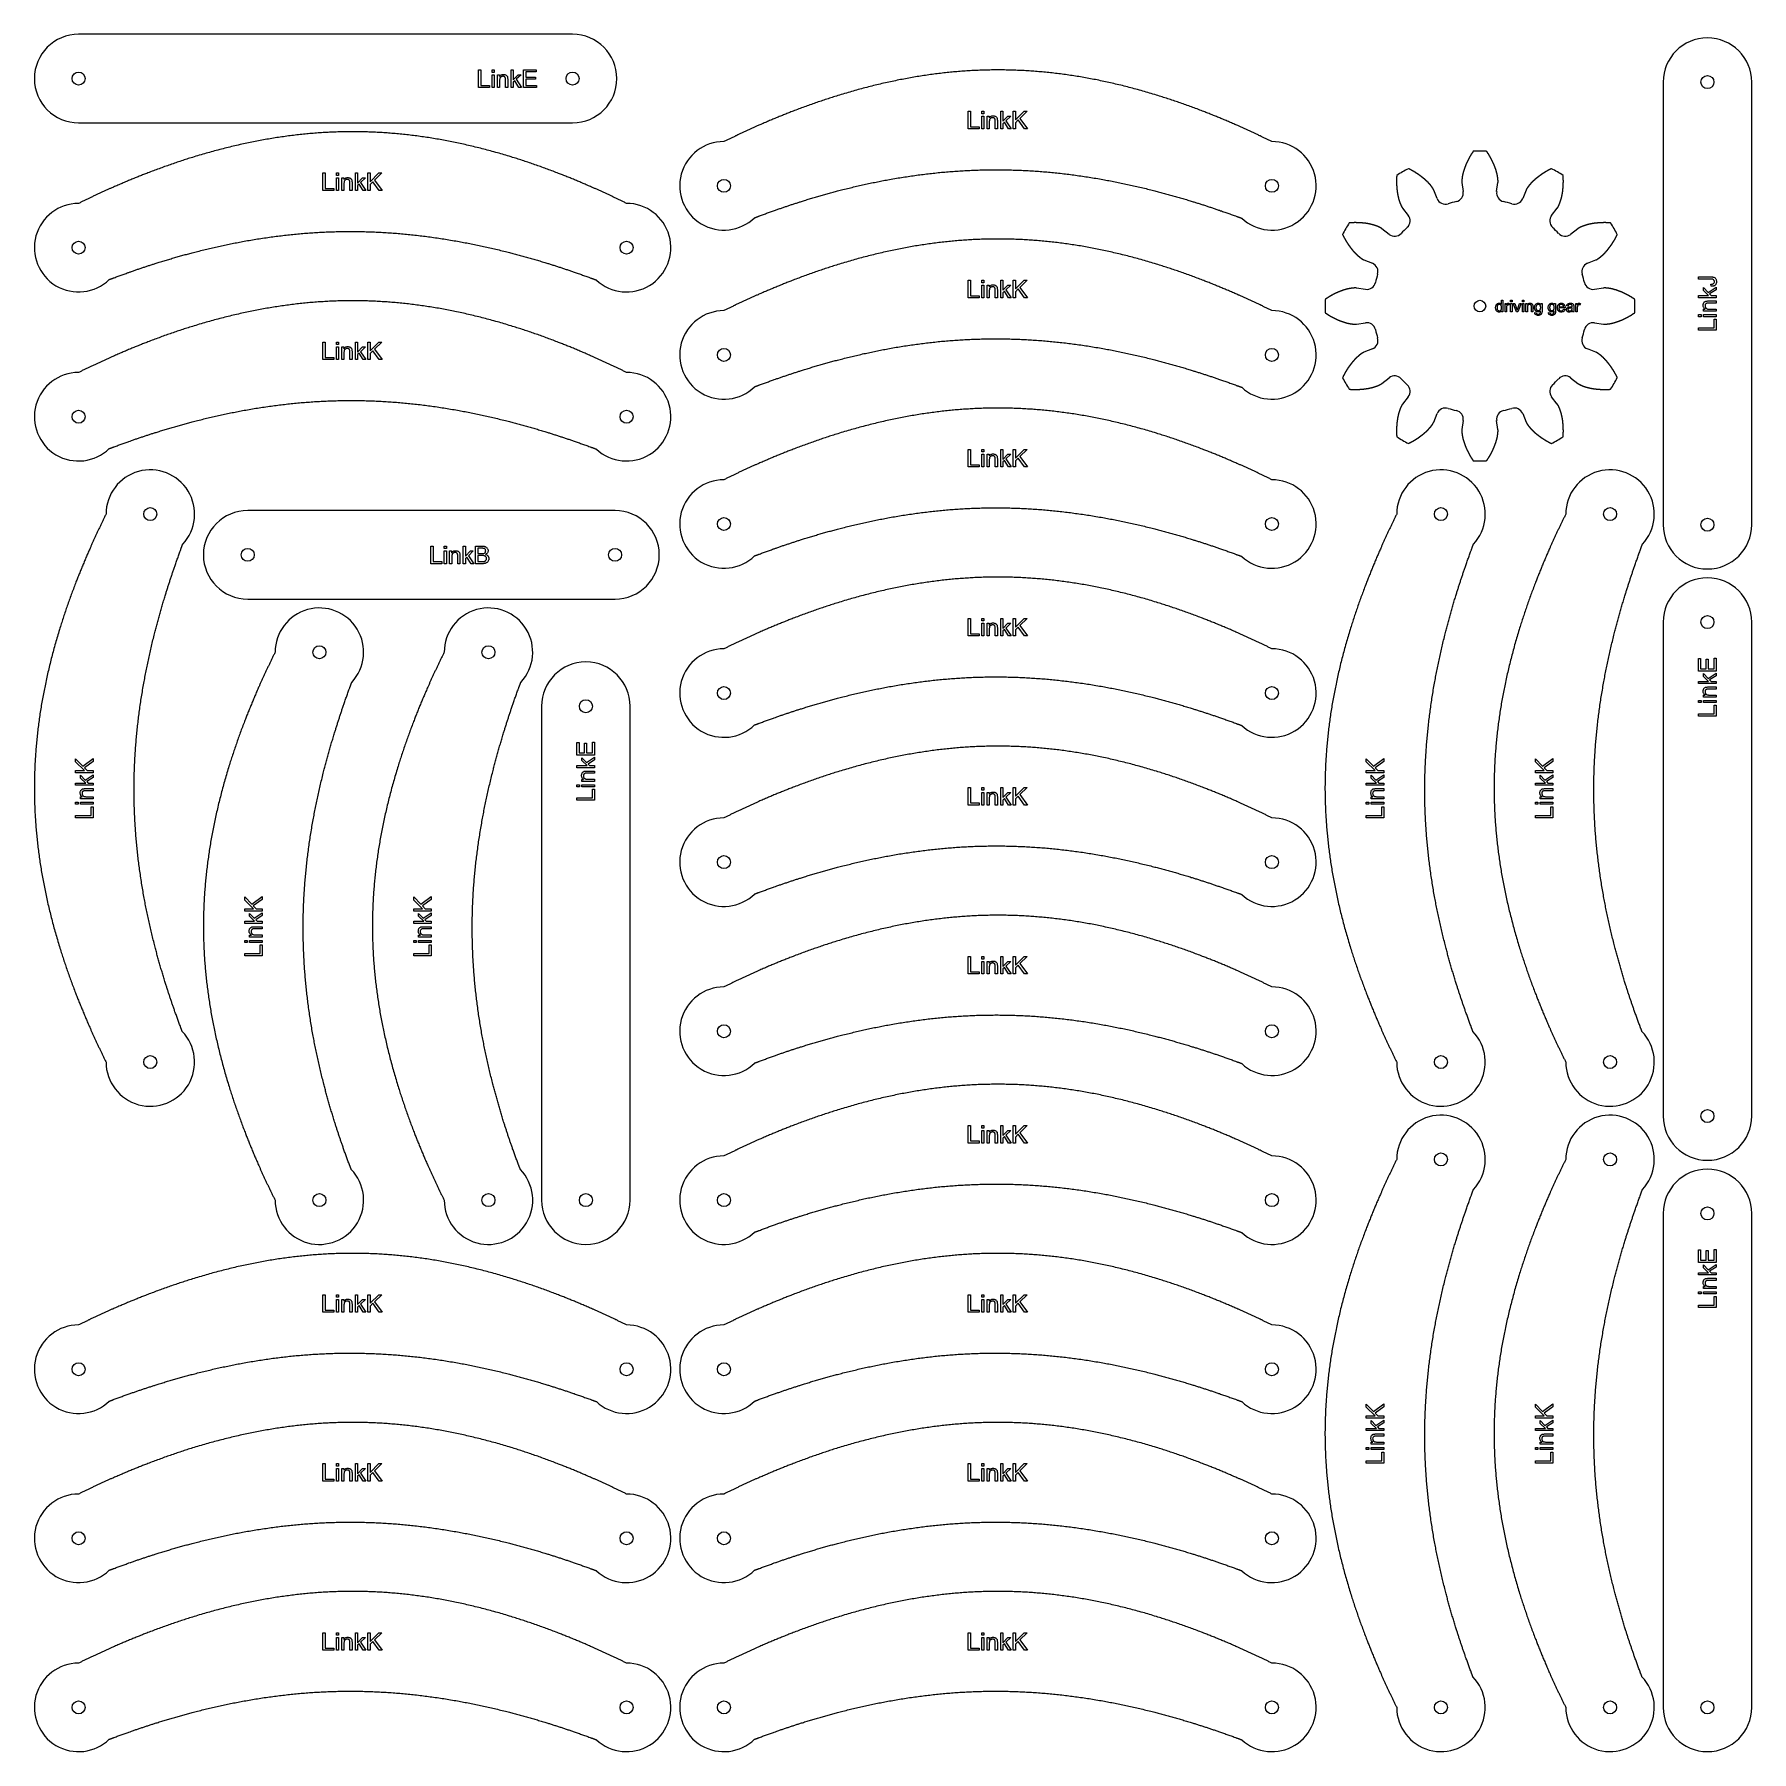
# Model space of a CAD drawing. Header units: millimetres. Extents: x 18 to 1182, y 18 to 1182.
import ezdxf

# ---------------------------------------------------------------- set-up
doc = ezdxf.new("R2010")
doc.units = ezdxf.units.MM
doc.layers.add('cut', color=5, linetype='Continuous', true_color=0x0000ff)
doc.layers.add('line engraving', color=1, linetype='Continuous', true_color=0xff0000)

msp = doc.modelspace()

# ---------------------------------------------------------------- linework, layer by layer
at = {"layer": 'cut', "color": 5, "true_color": 0x0000ff}
for p, q in [((968.8, 1070.7), (966.5, 1076.4)), ((985.6, 1081.5), (986.5, 1075.4)), ((1009.1, 1075.4), (1010, 1081.5)), ((1029.1, 1076.4), (1026.8, 1070.7)), ((945.4, 1064.2), (949.2, 1059.3)), ((1046.4, 1059.3), (1050.2, 1064.2)), ((936.3, 1046.4), (931.4, 1050.2)), ((1064.2, 1050.2), (1059.3, 1046.4)), ((919.2, 1029.1), (924.9, 1026.8)), ((1070.7, 1026.8), (1076.4, 1029.1)), ((920.2, 1009.1), (914.1, 1010)), ((1081.5, 1010), (1075.4, 1009.1)), ((914.1, 985.6), (920.2, 986.5)), ((1075.4, 986.5), (1081.5, 985.6)), ((924.9, 968.8), (919.2, 966.5)), ((1076.4, 966.5), (1070.7, 968.8)), ((931.4, 945.4), (936.3, 949.2)), ((1059.3, 949.2), (1064.2, 945.4)), ((949.2, 936.3), (945.4, 931.4)), ((1050.2, 931.4), (1046.4, 936.3)), ((966.5, 919.2), (968.8, 924.9)), ((986.5, 920.2), (985.6, 914.1)), ((1010, 914.1), (1009.1, 920.2)), ((1026.8, 924.9), (1029.1, 919.2))]:
    msp.add_line(p, q, dxfattribs=at)
for points in [[(382.8, 1182), (48, 1182, 1), (48, 1122), (382.8, 1122, 1)], [(1122, 1149.6), (1122, 849.6, 1), (1182, 849.6), (1182, 1149.6, 1)], [(411.6, 799.2, 1), (411.6, 859.2), (162.6, 859.2, 1), (162.6, 799.2)], [(1122, 783.6), (1122, 448.8, 1), (1182, 448.8), (1182, 783.6, 1)], [(361.8, 726.6), (361.8, 391.8, 1), (421.8, 391.8), (421.8, 726.6, 1)], [(1122, 382.8), (1122, 48, 1), (1182, 48), (1182, 382.8, 1)]]:
    msp.add_lwpolyline(points, format="xyb", close=True, dxfattribs=at)
for centre, radius in [((48, 1152), 4.4), ((382.8, 1152), 4.4), ((1152, 1149.6), 4.4), ((485.4, 1079.3), 4.4), ((856.8, 1079.3), 4.4), ((48, 1037.4), 4.4), ((419.4, 1037.4), 4.4), ((997.8, 997.8), 3.9), ((485.4, 964.7), 4.4), ((856.8, 964.7), 4.4), ((48, 922.8), 4.4), ((419.4, 922.8), 4.4), ((96.6, 856.8), 4.4), ((485.4, 850.1), 4.4), ((856.8, 850.1), 4.4), ((971.4, 856.8), 4.4), ((1086, 856.8), 4.4), ((1152, 849.6), 4.4), ((162.6, 829.2), 4.4), ((411.6, 829.2), 4.4), ((1152, 783.6), 4.4), ((211.2, 763.2), 4.4), ((325.8, 763.2), 4.4), ((485.4, 735.5), 4.4), ((856.8, 735.5), 4.4), ((391.8, 726.6), 4.4), ((485.4, 620.9), 4.4), ((856.8, 620.9), 4.4), ((485.4, 506.3), 4.4), ((856.8, 506.3), 4.4), ((96.6, 485.4), 4.4), ((971.4, 485.4), 4.4), ((1086, 485.4), 4.4), ((1152, 448.8), 4.4), ((971.4, 419.4), 4.4), ((1086, 419.4), 4.4), ((211.2, 391.8), 4.4), ((325.8, 391.8), 4.4), ((391.8, 391.8), 4.4), ((485.4, 391.8), 4.4), ((856.8, 391.8), 4.4), ((1152, 382.8), 4.4), ((48, 277.2), 4.4), ((419.4, 277.2), 4.4), ((485.4, 277.2), 4.4), ((856.8, 277.2), 4.4), ((48, 162.6), 4.4), ((419.4, 162.6), 4.4), ((485.4, 162.6), 4.4), ((856.8, 162.6), 4.4), ((48, 48), 4.4), ((419.4, 48), 4.4), ((485.4, 48), 4.4), ((856.8, 48), 4.4), ((971.4, 48), 4.4), ((1086, 48), 4.4), ((1152, 48), 4.4)]:
    msp.add_circle(centre, radius, dxfattribs=at)
for centre, radius, start, end in [((485.4, 1079.3), 30, 90, -46.1113), ((856.8, 1079.3), 30, -132.939, 90), ((997.8, 997.8), 105, 87.5067, 92.4933), ((997.8, 997.8), 105, 117.5067, 122.4933), ((997.8, 997.8), 105, 57.5067, 62.4933), ((980.5, 1074.5), 6, -77.3183, 8.3062), ((1015.1, 1074.5), 6, 171.6938, -102.6817), ((48, 1037.4), 30, 90, -46.1113), ((419.4, 1037.4), 30, -132.939, 90), ((944.5, 1055.6), 6, -47.3183, 38.3062), ((974.4, 1072.9), 6, -158.3062, -72.6817), ((997.8, 997.8), 72.6, 102.6817, 107.3183), ((997.8, 997.8), 72.6, 72.6817, 77.3183), ((1021.2, 1072.9), 6, -107.3183, -21.6938), ((1051.1, 1055.6), 6, 141.6938, -132.6817), ((997.8, 997.8), 105, 147.5067, 152.4933), ((997.8, 997.8), 72.6, 132.6817, 137.3183), ((997.8, 997.8), 72.6, 42.6817, 47.3183), ((997.8, 997.8), 105, 27.5067, 32.4933), ((940, 1051.1), 6, -128.3062, -42.6817), ((1055.6, 1051.1), 6, -137.3183, -51.6938), ((922.7, 1021.2), 6, -17.3183, 68.3062), ((1072.9, 1021.2), 6, 111.6938, -162.6817), ((921.1, 1015.1), 6, -98.3062, -12.6817), ((997.8, 997.8), 72.6, 162.6817, 167.3183), ((997.8, 997.8), 72.6, 12.6817, 17.3183), ((1074.5, 1015.1), 6, -167.3183, -81.6938), ((997.8, 997.8), 105, 177.5067, -177.5067), ((997.8, 997.8), 105, -2.4933, 2.4933), ((485.4, 964.7), 30, 90, -46.1113), ((856.8, 964.7), 30, -132.939, 90), ((921.1, 980.5), 6, 12.6817, 98.3062), ((997.8, 997.8), 72.6, -167.3183, -162.6817), ((997.8, 997.8), 72.6, -17.3183, -12.6817), ((1074.5, 980.5), 6, 81.6938, 167.3183), ((922.7, 974.4), 6, -68.3062, 17.3183), ((1072.9, 974.4), 6, 162.6817, -111.6938), ((48, 922.8), 30, 90, -46.1113), ((419.4, 922.8), 30, -132.939, 90), ((997.8, 997.8), 105, -152.4933, -147.5067), ((940, 944.5), 6, 42.6817, 128.3062), ((997.8, 997.8), 72.6, -137.3183, -132.6817), ((944.5, 940), 6, -38.3062, 47.3183), ((1051.1, 940), 6, 132.6817, -141.6938), ((997.8, 997.8), 72.6, -47.3183, -42.6817), ((1055.6, 944.5), 6, 51.6938, 137.3183), ((997.8, 997.8), 105, -32.4933, -27.5067), ((974.4, 922.7), 6, 72.6817, 158.3062), ((997.8, 997.8), 72.6, -107.3183, -102.6817), ((980.5, 921.1), 6, -8.3062, 77.3183), ((1015.1, 921.1), 6, 102.6817, -171.6938), ((997.8, 997.8), 72.6, -77.3183, -72.6817), ((1021.2, 922.7), 6, 21.6938, 107.3183), ((997.8, 997.8), 105, -122.4933, -117.5067), ((997.8, 997.8), 105, -62.4933, -57.5067), ((96.6, 856.8), 30, -42.939, 180), ((971.4, 856.8), 30, -42.939, 180), ((997.8, 997.8), 105, -92.4933, -87.5067), ((1086, 856.8), 30, -42.939, 180), ((485.4, 850.1), 30, 90, -46.1113), ((856.8, 850.1), 30, -132.939, 90), ((211.2, 763.2), 30, -42.939, 180), ((325.8, 763.2), 30, -42.939, 180), ((485.4, 735.5), 30, 90, -46.1113), ((856.8, 735.5), 30, -132.939, 90), ((485.4, 620.9), 30, 90, -46.1113), ((856.8, 620.9), 30, -132.939, 90), ((485.4, 506.3), 30, 90, -46.1113), ((856.8, 506.3), 30, -132.939, 90), ((96.6, 485.4), 30, -180, 43.8887), ((971.4, 485.4), 30, -180, 43.8887), ((1086, 485.4), 30, -180, 43.8887), ((971.4, 419.4), 30, -42.939, 180), ((1086, 419.4), 30, -42.939, 180), ((485.4, 391.8), 30, 90, -46.1113), ((856.8, 391.8), 30, -132.939, 90), ((211.2, 391.8), 30, -180, 43.8887), ((325.8, 391.8), 30, -180, 43.8887), ((48, 277.2), 30, 90, -46.1113), ((419.4, 277.2), 30, -132.939, 90), ((485.4, 277.2), 30, 90, -46.1113), ((856.8, 277.2), 30, -132.939, 90), ((48, 162.6), 30, 90, -46.1113), ((419.4, 162.6), 30, -132.939, 90), ((485.4, 162.6), 30, 90, -46.1113), ((856.8, 162.6), 30, -132.939, 90), ((48, 48), 30, 90, -46.1113), ((419.4, 48), 30, -132.939, 90), ((485.4, 48), 30, 90, -46.1113), ((856.8, 48), 30, -132.939, 90), ((971.4, 48), 30, -180, 43.8887), ((1086, 48), 30, -180, 43.8887)]:
    msp.add_arc(centre, radius, start, end, dxfattribs=at)
for points in [[(856.8, 1109.3), (849.4, 1112.9), (834.5, 1120), (812.2, 1129.6), (782.5, 1140.4), (745.4, 1150.5), (708.2, 1156.8), (671.1, 1158.9), (634, 1156.8), (596.8, 1150.5), (559.7, 1140.4), (530, 1129.6), (507.7, 1120), (492.8, 1112.9), (485.4, 1109.3)], [(419.4, 1067.4), (412, 1071.1), (397.1, 1078.1), (374.8, 1087.7), (345.1, 1098.6), (308, 1108.6), (270.8, 1114.9), (233.7, 1117), (196.6, 1114.9), (159.4, 1108.6), (122.3, 1098.6), (92.6, 1087.7), (70.3, 1078.1), (55.4, 1071.1), (48, 1067.4)], [(993.2, 1102.7), (993.2, 1102.7), (993.1, 1102.5), (993, 1102.4), (992.9, 1102.1), (992.7, 1101.8), (992.5, 1101.5), (992.3, 1101.2), (992.1, 1101), (991.9, 1100.7), (991.7, 1100.4), (991.6, 1100.1), (991.4, 1099.8), (991.2, 1099.5), (991, 1099.2), (990.9, 1098.9), (990.7, 1098.6), (990.5, 1098.3), (990.4, 1098), (990.2, 1097.7), (990.1, 1097.4), (989.9, 1097.1), (989.8, 1096.8), (989.6, 1096.5), (989.5, 1096.2), (989.3, 1095.9), (989.2, 1095.6), (989, 1095.3), (988.9, 1095), (988.7, 1094.7), (988.6, 1094.4), (988.5, 1094.1), (988.3, 1093.8), (988.2, 1093.5), (988.1, 1093.2), (988, 1092.8), (987.8, 1092.5), (987.7, 1092.2), (987.6, 1091.9), (987.5, 1091.6), (987.4, 1091.3), (987.3, 1091), (987.2, 1090.7), (987.1, 1090.4), (987, 1090.1), (986.9, 1089.8), (986.8, 1089.5), (986.7, 1089.2), (986.6, 1088.9), (986.5, 1088.6), (986.4, 1088.2), (986.3, 1087.9), (986.3, 1087.6), (986.2, 1087.3), (986.1, 1087), (986.1, 1086.7), (986, 1086.4), (985.9, 1086.1), (985.9, 1085.8), (985.8, 1085.5), (985.8, 1085.2), (985.7, 1084.9), (985.7, 1084.5), (985.7, 1084.2), (985.6, 1083.9), (985.6, 1083.6), (985.6, 1083.3), (985.6, 1083), (985.5, 1082.7), (985.5, 1082.4), (985.5, 1082.1), (985.6, 1081.9), (985.6, 1081.7), (985.6, 1081.6), (985.6, 1081.5)], [(1010, 1081.5), (1010, 1081.6), (1010.1, 1081.7), (1010.1, 1081.9), (1010.1, 1082.1), (1010.1, 1082.4), (1010.1, 1082.7), (1010.1, 1083), (1010, 1083.3), (1010, 1083.6), (1010, 1083.9), (1010, 1084.2), (1009.9, 1084.5), (1009.9, 1084.9), (1009.8, 1085.2), (1009.8, 1085.5), (1009.7, 1085.8), (1009.7, 1086.1), (1009.6, 1086.4), (1009.6, 1086.7), (1009.5, 1087), (1009.4, 1087.3), (1009.4, 1087.6), (1009.3, 1087.9), (1009.2, 1088.2), (1009.1, 1088.6), (1009, 1088.9), (1008.9, 1089.2), (1008.8, 1089.5), (1008.8, 1089.8), (1008.7, 1090.1), (1008.6, 1090.4), (1008.5, 1090.7), (1008.3, 1091), (1008.2, 1091.3), (1008.1, 1091.6), (1008, 1091.9), (1007.9, 1092.2), (1007.8, 1092.5), (1007.7, 1092.8), (1007.5, 1093.2), (1007.4, 1093.5), (1007.3, 1093.8), (1007.2, 1094.1), (1007, 1094.4), (1006.9, 1094.7), (1006.7, 1095), (1006.6, 1095.3), (1006.5, 1095.6), (1006.3, 1095.9), (1006.2, 1096.2), (1006, 1096.5), (1005.9, 1096.8), (1005.7, 1097.1), (1005.6, 1097.4), (1005.4, 1097.7), (1005.2, 1098), (1005.1, 1098.3), (1004.9, 1098.6), (1004.7, 1098.9), (1004.6, 1099.2), (1004.4, 1099.5), (1004.2, 1099.8), (1004.1, 1100.1), (1003.9, 1100.4), (1003.7, 1100.7), (1003.5, 1101), (1003.3, 1101.2), (1003.1, 1101.5), (1003, 1101.8), (1002.8, 1102.1), (1002.6, 1102.4), (1002.5, 1102.5), (1002.4, 1102.7), (1002.4, 1102.7)], [(941.4, 1086.4), (941.4, 1086.3), (941.4, 1086.2), (941.4, 1086), (941.4, 1085.7), (941.3, 1085.3), (941.3, 1085), (941.3, 1084.6), (941.3, 1084.3), (941.3, 1083.9), (941.3, 1083.6), (941.3, 1083.2), (941.3, 1082.9), (941.3, 1082.6), (941.3, 1082.2), (941.3, 1081.9), (941.3, 1081.5), (941.3, 1081.2), (941.3, 1080.9), (941.3, 1080.5), (941.3, 1080.2), (941.3, 1079.8), (941.3, 1079.5), (941.4, 1079.2), (941.4, 1078.8), (941.4, 1078.5), (941.4, 1078.2), (941.5, 1077.8), (941.5, 1077.5), (941.5, 1077.2), (941.6, 1076.8), (941.6, 1076.5), (941.6, 1076.2), (941.7, 1075.8), (941.7, 1075.5), (941.8, 1075.2), (941.8, 1074.9), (941.9, 1074.5), (941.9, 1074.2), (942, 1073.9), (942, 1073.6), (942.1, 1073.3), (942.1, 1072.9), (942.2, 1072.6), (942.3, 1072.3), (942.3, 1072), (942.4, 1071.7), (942.5, 1071.4), (942.6, 1071.1), (942.7, 1070.7), (942.7, 1070.4), (942.8, 1070.1), (942.9, 1069.8), (943, 1069.5), (943.1, 1069.2), (943.2, 1068.9), (943.3, 1068.6), (943.4, 1068.3), (943.5, 1068), (943.6, 1067.7), (943.7, 1067.4), (943.8, 1067.2), (944, 1066.9), (944.1, 1066.6), (944.2, 1066.3), (944.3, 1066), (944.5, 1065.8), (944.6, 1065.5), (944.7, 1065.2), (944.9, 1064.9), (945, 1064.7), (945.2, 1064.5), (945.3, 1064.3), (945.3, 1064.2), (945.4, 1064.2)], [(966.5, 1076.4), (966.5, 1076.4), (966.5, 1076.6), (966.4, 1076.7), (966.3, 1076.9), (966.1, 1077.2), (966, 1077.5), (965.8, 1077.7), (965.6, 1078), (965.5, 1078.2), (965.3, 1078.5), (965.1, 1078.7), (964.9, 1079), (964.7, 1079.2), (964.6, 1079.5), (964.4, 1079.7), (964.2, 1080), (964, 1080.2), (963.7, 1080.4), (963.5, 1080.7), (963.3, 1080.9), (963.1, 1081.1), (962.9, 1081.4), (962.7, 1081.6), (962.5, 1081.8), (962.2, 1082), (962, 1082.3), (961.8, 1082.5), (961.5, 1082.7), (961.3, 1082.9), (961.1, 1083.1), (960.8, 1083.4), (960.6, 1083.6), (960.3, 1083.8), (960.1, 1084), (959.8, 1084.2), (959.6, 1084.4), (959.3, 1084.6), (959.1, 1084.8), (958.8, 1085), (958.6, 1085.2), (958.3, 1085.4), (958, 1085.6), (957.8, 1085.8), (957.5, 1086), (957.2, 1086.2), (957, 1086.4), (956.7, 1086.6), (956.4, 1086.8), (956.1, 1087), (955.9, 1087.2), (955.6, 1087.4), (955.3, 1087.6), (955, 1087.7), (954.7, 1087.9), (954.4, 1088.1), (954.2, 1088.3), (953.9, 1088.5), (953.6, 1088.6), (953.3, 1088.8), (953, 1089), (952.7, 1089.2), (952.4, 1089.3), (952.1, 1089.5), (951.8, 1089.7), (951.5, 1089.8), (951.2, 1090), (950.9, 1090.2), (950.6, 1090.3), (950.3, 1090.5), (949.9, 1090.6), (949.7, 1090.8), (949.5, 1090.8), (949.4, 1090.9), (949.3, 1090.9)], [(1046.3, 1090.9), (1046.2, 1090.9), (1046.1, 1090.8), (1045.9, 1090.8), (1045.7, 1090.6), (1045.4, 1090.5), (1045.1, 1090.3), (1044.7, 1090.2), (1044.4, 1090), (1044.1, 1089.8), (1043.8, 1089.7), (1043.5, 1089.5), (1043.2, 1089.3), (1042.9, 1089.2), (1042.6, 1089), (1042.3, 1088.8), (1042, 1088.6), (1041.8, 1088.5), (1041.5, 1088.3), (1041.2, 1088.1), (1040.9, 1087.9), (1040.6, 1087.7), (1040.3, 1087.6), (1040, 1087.4), (1039.8, 1087.2), (1039.5, 1087), (1039.2, 1086.8), (1038.9, 1086.6), (1038.7, 1086.4), (1038.4, 1086.2), (1038.1, 1086), (1037.8, 1085.8), (1037.6, 1085.6), (1037.3, 1085.4), (1037.1, 1085.2), (1036.8, 1085), (1036.5, 1084.8), (1036.3, 1084.6), (1036, 1084.4), (1035.8, 1084.2), (1035.5, 1084), (1035.3, 1083.8), (1035, 1083.6), (1034.8, 1083.4), (1034.6, 1083.1), (1034.3, 1082.9), (1034.1, 1082.7), (1033.9, 1082.5), (1033.6, 1082.3), (1033.4, 1082), (1033.2, 1081.8), (1032.9, 1081.6), (1032.7, 1081.4), (1032.5, 1081.1), (1032.3, 1080.9), (1032.1, 1080.7), (1031.9, 1080.4), (1031.7, 1080.2), (1031.5, 1080), (1031.3, 1079.7), (1031.1, 1079.5), (1030.9, 1079.2), (1030.7, 1079), (1030.5, 1078.7), (1030.3, 1078.5), (1030.2, 1078.2), (1030, 1078), (1029.8, 1077.7), (1029.6, 1077.5), (1029.5, 1077.2), (1029.3, 1076.9), (1029.2, 1076.7), (1029.1, 1076.6), (1029.1, 1076.4), (1029.1, 1076.4)], [(1050.2, 1064.2), (1050.3, 1064.2), (1050.3, 1064.3), (1050.5, 1064.5), (1050.6, 1064.7), (1050.7, 1064.9), (1050.9, 1065.2), (1051, 1065.5), (1051.2, 1065.8), (1051.3, 1066), (1051.4, 1066.3), (1051.5, 1066.6), (1051.7, 1066.9), (1051.8, 1067.2), (1051.9, 1067.4), (1052, 1067.7), (1052.1, 1068), (1052.2, 1068.3), (1052.3, 1068.6), (1052.4, 1068.9), (1052.5, 1069.2), (1052.6, 1069.5), (1052.7, 1069.8), (1052.8, 1070.1), (1052.9, 1070.4), (1053, 1070.7), (1053, 1071.1), (1053.1, 1071.4), (1053.2, 1071.7), (1053.3, 1072), (1053.3, 1072.3), (1053.4, 1072.6), (1053.5, 1072.9), (1053.5, 1073.3), (1053.6, 1073.6), (1053.7, 1073.9), (1053.7, 1074.2), (1053.8, 1074.5), (1053.8, 1074.9), (1053.9, 1075.2), (1053.9, 1075.5), (1053.9, 1075.8), (1054, 1076.2), (1054, 1076.5), (1054.1, 1076.8), (1054.1, 1077.2), (1054.1, 1077.5), (1054.2, 1077.8), (1054.2, 1078.2), (1054.2, 1078.5), (1054.2, 1078.8), (1054.3, 1079.2), (1054.3, 1079.5), (1054.3, 1079.8), (1054.3, 1080.2), (1054.3, 1080.5), (1054.3, 1080.9), (1054.3, 1081.2), (1054.3, 1081.5), (1054.4, 1081.9), (1054.4, 1082.2), (1054.4, 1082.6), (1054.4, 1082.9), (1054.3, 1083.2), (1054.3, 1083.6), (1054.3, 1083.9), (1054.3, 1084.3), (1054.3, 1084.6), (1054.3, 1085), (1054.3, 1085.3), (1054.3, 1085.7), (1054.2, 1086), (1054.2, 1086.2), (1054.2, 1086.3), (1054.2, 1086.4)], [(931.4, 1050.2), (931.4, 1050.3), (931.3, 1050.3), (931.2, 1050.5), (930.9, 1050.6), (930.7, 1050.7), (930.4, 1050.9), (930.1, 1051), (929.9, 1051.2), (929.6, 1051.3), (929.3, 1051.4), (929, 1051.5), (928.8, 1051.7), (928.5, 1051.8), (928.2, 1051.9), (927.9, 1052), (927.6, 1052.1), (927.3, 1052.2), (927, 1052.3), (926.7, 1052.4), (926.4, 1052.5), (926.1, 1052.6), (925.8, 1052.7), (925.5, 1052.8), (925.2, 1052.9), (924.9, 1053), (924.6, 1053), (924.3, 1053.1), (923.9, 1053.2), (923.6, 1053.3), (923.3, 1053.3), (923, 1053.4), (922.7, 1053.5), (922.4, 1053.5), (922, 1053.6), (921.7, 1053.7), (921.4, 1053.7), (921.1, 1053.8), (920.8, 1053.8), (920.4, 1053.9), (920.1, 1053.9), (919.8, 1053.9), (919.5, 1054), (919.1, 1054), (918.8, 1054.1), (918.5, 1054.1), (918.1, 1054.1), (917.8, 1054.2), (917.5, 1054.2), (917.1, 1054.2), (916.8, 1054.2), (916.5, 1054.3), (916.1, 1054.3), (915.8, 1054.3), (915.4, 1054.3), (915.1, 1054.3), (914.8, 1054.3), (914.4, 1054.3), (914.1, 1054.3), (913.7, 1054.4), (913.4, 1054.4), (913.1, 1054.4), (912.7, 1054.4), (912.4, 1054.3), (912, 1054.3), (911.7, 1054.3), (911.3, 1054.3), (911, 1054.3), (910.6, 1054.3), (910.3, 1054.3), (909.9, 1054.3), (909.7, 1054.2), (909.5, 1054.2), (909.3, 1054.2), (909.2, 1054.2)], [(1086.4, 1054.2), (1086.3, 1054.2), (1086.2, 1054.2), (1086, 1054.2), (1085.7, 1054.3), (1085.3, 1054.3), (1085, 1054.3), (1084.6, 1054.3), (1084.3, 1054.3), (1083.9, 1054.3), (1083.6, 1054.3), (1083.2, 1054.3), (1082.9, 1054.4), (1082.6, 1054.4), (1082.2, 1054.4), (1081.9, 1054.4), (1081.5, 1054.3), (1081.2, 1054.3), (1080.9, 1054.3), (1080.5, 1054.3), (1080.2, 1054.3), (1079.8, 1054.3), (1079.5, 1054.3), (1079.2, 1054.3), (1078.8, 1054.2), (1078.5, 1054.2), (1078.2, 1054.2), (1077.8, 1054.2), (1077.5, 1054.1), (1077.2, 1054.1), (1076.8, 1054.1), (1076.5, 1054), (1076.2, 1054), (1075.8, 1053.9), (1075.5, 1053.9), (1075.2, 1053.9), (1074.9, 1053.8), (1074.5, 1053.8), (1074.2, 1053.7), (1073.9, 1053.7), (1073.6, 1053.6), (1073.3, 1053.5), (1072.9, 1053.5), (1072.6, 1053.4), (1072.3, 1053.3), (1072, 1053.3), (1071.7, 1053.2), (1071.4, 1053.1), (1071.1, 1053), (1070.7, 1053), (1070.4, 1052.9), (1070.1, 1052.8), (1069.8, 1052.7), (1069.5, 1052.6), (1069.2, 1052.5), (1068.9, 1052.4), (1068.6, 1052.3), (1068.3, 1052.2), (1068, 1052.1), (1067.7, 1052), (1067.4, 1051.9), (1067.2, 1051.8), (1066.9, 1051.7), (1066.6, 1051.5), (1066.3, 1051.4), (1066, 1051.3), (1065.8, 1051.2), (1065.5, 1051), (1065.2, 1050.9), (1064.9, 1050.7), (1064.7, 1050.6), (1064.5, 1050.5), (1064.3, 1050.3), (1064.2, 1050.3), (1064.2, 1050.2)], [(856.8, 994.7), (849.4, 998.4), (834.5, 1005.4), (812.2, 1015), (782.5, 1025.9), (745.4, 1035.9), (708.2, 1042.2), (671.1, 1044.3), (634, 1042.2), (596.8, 1035.9), (559.7, 1025.9), (530, 1015), (507.7, 1005.4), (492.8, 998.4), (485.4, 994.7)], [(904.7, 1046.3), (904.7, 1046.2), (904.8, 1046.1), (904.9, 1045.9), (905, 1045.7), (905.1, 1045.4), (905.3, 1045.1), (905.5, 1044.7), (905.6, 1044.4), (905.8, 1044.1), (906, 1043.8), (906.1, 1043.5), (906.3, 1043.2), (906.5, 1042.9), (906.6, 1042.6), (906.8, 1042.3), (907, 1042), (907.2, 1041.8), (907.3, 1041.5), (907.5, 1041.2), (907.7, 1040.9), (907.9, 1040.6), (908.1, 1040.3), (908.2, 1040), (908.4, 1039.8), (908.6, 1039.5), (908.8, 1039.2), (909, 1038.9), (909.2, 1038.7), (909.4, 1038.4), (909.6, 1038.1), (909.8, 1037.8), (910, 1037.6), (910.2, 1037.3), (910.4, 1037.1), (910.6, 1036.8), (910.8, 1036.5), (911, 1036.3), (911.2, 1036), (911.4, 1035.8), (911.6, 1035.5), (911.8, 1035.3), (912, 1035), (912.3, 1034.8), (912.5, 1034.6), (912.7, 1034.3), (912.9, 1034.1), (913.1, 1033.9), (913.4, 1033.6), (913.6, 1033.4), (913.8, 1033.2), (914, 1032.9), (914.3, 1032.7), (914.5, 1032.5), (914.7, 1032.3), (915, 1032.1), (915.2, 1031.9), (915.4, 1031.7), (915.7, 1031.5), (915.9, 1031.3), (916.1, 1031.1), (916.4, 1030.9), (916.6, 1030.7), (916.9, 1030.5), (917.1, 1030.3), (917.4, 1030.2), (917.6, 1030), (917.9, 1029.8), (918.2, 1029.6), (918.4, 1029.5), (918.7, 1029.3), (918.9, 1029.2), (919.1, 1029.1), (919.2, 1029.1), (919.2, 1029.1)], [(1076.4, 1029.1), (1076.4, 1029.1), (1076.6, 1029.1), (1076.7, 1029.2), (1076.9, 1029.3), (1077.2, 1029.5), (1077.5, 1029.6), (1077.7, 1029.8), (1078, 1030), (1078.2, 1030.2), (1078.5, 1030.3), (1078.7, 1030.5), (1079, 1030.7), (1079.2, 1030.9), (1079.5, 1031.1), (1079.7, 1031.3), (1080, 1031.5), (1080.2, 1031.7), (1080.4, 1031.9), (1080.7, 1032.1), (1080.9, 1032.3), (1081.1, 1032.5), (1081.4, 1032.7), (1081.6, 1032.9), (1081.8, 1033.2), (1082, 1033.4), (1082.3, 1033.6), (1082.5, 1033.9), (1082.7, 1034.1), (1082.9, 1034.3), (1083.1, 1034.6), (1083.4, 1034.8), (1083.6, 1035), (1083.8, 1035.3), (1084, 1035.5), (1084.2, 1035.8), (1084.4, 1036), (1084.6, 1036.3), (1084.8, 1036.5), (1085, 1036.8), (1085.2, 1037.1), (1085.4, 1037.3), (1085.6, 1037.6), (1085.8, 1037.8), (1086, 1038.1), (1086.2, 1038.4), (1086.4, 1038.7), (1086.6, 1038.9), (1086.8, 1039.2), (1087, 1039.5), (1087.2, 1039.8), (1087.4, 1040), (1087.6, 1040.3), (1087.7, 1040.6), (1087.9, 1040.9), (1088.1, 1041.2), (1088.3, 1041.5), (1088.5, 1041.8), (1088.6, 1042), (1088.8, 1042.3), (1089, 1042.6), (1089.2, 1042.9), (1089.3, 1043.2), (1089.5, 1043.5), (1089.7, 1043.8), (1089.8, 1044.1), (1090, 1044.4), (1090.2, 1044.7), (1090.3, 1045.1), (1090.5, 1045.4), (1090.6, 1045.7), (1090.8, 1045.9), (1090.8, 1046.1), (1090.9, 1046.2), (1090.9, 1046.3)], [(419.4, 952.8), (412, 956.5), (397.1, 963.5), (374.8, 973.2), (345.1, 984), (308, 994.1), (270.8, 1000.3), (233.7, 1002.5), (196.6, 1000.3), (159.4, 994.1), (122.3, 984), (92.6, 973.2), (70.3, 963.5), (55.4, 956.5), (48, 952.8)], [(914.1, 1010), (914.1, 1010), (913.9, 1010.1), (913.8, 1010.1), (913.5, 1010.1), (913.2, 1010.1), (912.9, 1010.1), (912.6, 1010.1), (912.3, 1010), (912, 1010), (911.7, 1010), (911.4, 1010), (911.1, 1009.9), (910.8, 1009.9), (910.5, 1009.8), (910.2, 1009.8), (909.8, 1009.7), (909.5, 1009.7), (909.2, 1009.6), (908.9, 1009.6), (908.6, 1009.5), (908.3, 1009.4), (908, 1009.4), (907.7, 1009.3), (907.4, 1009.2), (907.1, 1009.1), (906.8, 1009), (906.5, 1008.9), (906.1, 1008.8), (905.8, 1008.8), (905.5, 1008.7), (905.2, 1008.6), (904.9, 1008.5), (904.6, 1008.3), (904.3, 1008.2), (904, 1008.1), (903.7, 1008), (903.4, 1007.9), (903.1, 1007.8), (902.8, 1007.7), (902.5, 1007.5), (902.2, 1007.4), (901.9, 1007.3), (901.6, 1007.2), (901.3, 1007), (900.9, 1006.9), (900.6, 1006.7), (900.3, 1006.6), (900, 1006.5), (899.7, 1006.3), (899.4, 1006.2), (899.1, 1006), (898.8, 1005.9), (898.5, 1005.7), (898.2, 1005.6), (897.9, 1005.4), (897.6, 1005.2), (897.3, 1005.1), (897, 1004.9), (896.7, 1004.7), (896.4, 1004.6), (896.1, 1004.4), (895.8, 1004.2), (895.6, 1004.1), (895.3, 1003.9), (895, 1003.7), (894.7, 1003.5), (894.4, 1003.3), (894.1, 1003.1), (893.8, 1003), (893.5, 1002.8), (893.3, 1002.6), (893.1, 1002.5), (893, 1002.4), (892.9, 1002.4)], [(1102.7, 1002.4), (1102.7, 1002.4), (1102.5, 1002.5), (1102.4, 1002.6), (1102.1, 1002.8), (1101.8, 1003), (1101.5, 1003.1), (1101.2, 1003.3), (1101, 1003.5), (1100.7, 1003.7), (1100.4, 1003.9), (1100.1, 1004.1), (1099.8, 1004.2), (1099.5, 1004.4), (1099.2, 1004.6), (1098.9, 1004.7), (1098.6, 1004.9), (1098.3, 1005.1), (1098, 1005.2), (1097.7, 1005.4), (1097.4, 1005.6), (1097.1, 1005.7), (1096.8, 1005.9), (1096.5, 1006), (1096.2, 1006.2), (1095.9, 1006.3), (1095.6, 1006.5), (1095.3, 1006.6), (1095, 1006.7), (1094.7, 1006.9), (1094.4, 1007), (1094.1, 1007.2), (1093.8, 1007.3), (1093.5, 1007.4), (1093.2, 1007.5), (1092.8, 1007.7), (1092.5, 1007.8), (1092.2, 1007.9), (1091.9, 1008), (1091.6, 1008.1), (1091.3, 1008.2), (1091, 1008.3), (1090.7, 1008.5), (1090.4, 1008.6), (1090.1, 1008.7), (1089.8, 1008.8), (1089.5, 1008.8), (1089.2, 1008.9), (1088.9, 1009), (1088.6, 1009.1), (1088.2, 1009.2), (1087.9, 1009.3), (1087.6, 1009.4), (1087.3, 1009.4), (1087, 1009.5), (1086.7, 1009.6), (1086.4, 1009.6), (1086.1, 1009.7), (1085.8, 1009.7), (1085.5, 1009.8), (1085.2, 1009.8), (1084.9, 1009.9), (1084.5, 1009.9), (1084.2, 1010), (1083.9, 1010), (1083.6, 1010), (1083.3, 1010), (1083, 1010.1), (1082.7, 1010.1), (1082.4, 1010.1), (1082.1, 1010.1), (1081.9, 1010.1), (1081.7, 1010.1), (1081.6, 1010), (1081.5, 1010)], [(892.9, 993.2), (893, 993.2), (893.1, 993.1), (893.3, 993), (893.5, 992.9), (893.8, 992.7), (894.1, 992.5), (894.4, 992.3), (894.7, 992.1), (895, 991.9), (895.3, 991.7), (895.6, 991.6), (895.8, 991.4), (896.1, 991.2), (896.4, 991), (896.7, 990.9), (897, 990.7), (897.3, 990.5), (897.6, 990.4), (897.9, 990.2), (898.2, 990.1), (898.5, 989.9), (898.8, 989.8), (899.1, 989.6), (899.4, 989.5), (899.7, 989.3), (900, 989.2), (900.3, 989), (900.6, 988.9), (900.9, 988.7), (901.3, 988.6), (901.6, 988.5), (901.9, 988.3), (902.2, 988.2), (902.5, 988.1), (902.8, 988), (903.1, 987.8), (903.4, 987.7), (903.7, 987.6), (904, 987.5), (904.3, 987.4), (904.6, 987.3), (904.9, 987.2), (905.2, 987.1), (905.5, 987), (905.8, 986.9), (906.1, 986.8), (906.5, 986.7), (906.8, 986.6), (907.1, 986.5), (907.4, 986.4), (907.7, 986.3), (908, 986.3), (908.3, 986.2), (908.6, 986.1), (908.9, 986.1), (909.2, 986), (909.5, 985.9), (909.8, 985.9), (910.2, 985.8), (910.5, 985.8), (910.8, 985.7), (911.1, 985.7), (911.4, 985.7), (911.7, 985.6), (912, 985.6), (912.3, 985.6), (912.6, 985.6), (912.9, 985.5), (913.2, 985.5), (913.5, 985.5), (913.8, 985.6), (913.9, 985.6), (914.1, 985.6), (914.1, 985.6)], [(1081.5, 985.6), (1081.6, 985.6), (1081.7, 985.6), (1081.9, 985.6), (1082.1, 985.5), (1082.4, 985.5), (1082.7, 985.5), (1083, 985.6), (1083.3, 985.6), (1083.6, 985.6), (1083.9, 985.6), (1084.2, 985.7), (1084.5, 985.7), (1084.9, 985.7), (1085.2, 985.8), (1085.5, 985.8), (1085.8, 985.9), (1086.1, 985.9), (1086.4, 986), (1086.7, 986.1), (1087, 986.1), (1087.3, 986.2), (1087.6, 986.3), (1087.9, 986.3), (1088.2, 986.4), (1088.6, 986.5), (1088.9, 986.6), (1089.2, 986.7), (1089.5, 986.8), (1089.8, 986.9), (1090.1, 987), (1090.4, 987.1), (1090.7, 987.2), (1091, 987.3), (1091.3, 987.4), (1091.6, 987.5), (1091.9, 987.6), (1092.2, 987.7), (1092.5, 987.8), (1092.8, 988), (1093.2, 988.1), (1093.5, 988.2), (1093.8, 988.3), (1094.1, 988.5), (1094.4, 988.6), (1094.7, 988.7), (1095, 988.9), (1095.3, 989), (1095.6, 989.2), (1095.9, 989.3), (1096.2, 989.5), (1096.5, 989.6), (1096.8, 989.8), (1097.1, 989.9), (1097.4, 990.1), (1097.7, 990.2), (1098, 990.4), (1098.3, 990.5), (1098.6, 990.7), (1098.9, 990.9), (1099.2, 991), (1099.5, 991.2), (1099.8, 991.4), (1100.1, 991.6), (1100.4, 991.7), (1100.7, 991.9), (1101, 992.1), (1101.2, 992.3), (1101.5, 992.5), (1101.8, 992.7), (1102.1, 992.9), (1102.4, 993), (1102.5, 993.1), (1102.7, 993.2), (1102.7, 993.2)], [(919.2, 966.5), (919.2, 966.5), (919.1, 966.5), (918.9, 966.4), (918.7, 966.3), (918.4, 966.1), (918.2, 966), (917.9, 965.8), (917.6, 965.6), (917.4, 965.5), (917.1, 965.3), (916.9, 965.1), (916.6, 964.9), (916.4, 964.7), (916.1, 964.6), (915.9, 964.4), (915.7, 964.2), (915.4, 964), (915.2, 963.7), (915, 963.5), (914.7, 963.3), (914.5, 963.1), (914.3, 962.9), (914, 962.7), (913.8, 962.5), (913.6, 962.2), (913.4, 962), (913.1, 961.8), (912.9, 961.5), (912.7, 961.3), (912.5, 961.1), (912.3, 960.8), (912, 960.6), (911.8, 960.3), (911.6, 960.1), (911.4, 959.8), (911.2, 959.6), (911, 959.3), (910.8, 959.1), (910.6, 958.8), (910.4, 958.6), (910.2, 958.3), (910, 958), (909.8, 957.8), (909.6, 957.5), (909.4, 957.2), (909.2, 957), (909, 956.7), (908.8, 956.4), (908.6, 956.1), (908.4, 955.9), (908.2, 955.6), (908.1, 955.3), (907.9, 955), (907.7, 954.7), (907.5, 954.4), (907.3, 954.2), (907.2, 953.9), (907, 953.6), (906.8, 953.3), (906.6, 953), (906.5, 952.7), (906.3, 952.4), (906.1, 952.1), (906, 951.8), (905.8, 951.5), (905.6, 951.2), (905.5, 950.9), (905.3, 950.6), (905.1, 950.3), (905, 949.9), (904.9, 949.7), (904.8, 949.5), (904.7, 949.4), (904.7, 949.3)], [(1090.9, 949.3), (1090.9, 949.4), (1090.8, 949.5), (1090.8, 949.7), (1090.6, 949.9), (1090.5, 950.3), (1090.3, 950.6), (1090.2, 950.9), (1090, 951.2), (1089.8, 951.5), (1089.7, 951.8), (1089.5, 952.1), (1089.3, 952.4), (1089.2, 952.7), (1089, 953), (1088.8, 953.3), (1088.6, 953.6), (1088.5, 953.9), (1088.3, 954.2), (1088.1, 954.4), (1087.9, 954.7), (1087.7, 955), (1087.6, 955.3), (1087.4, 955.6), (1087.2, 955.9), (1087, 956.1), (1086.8, 956.4), (1086.6, 956.7), (1086.4, 957), (1086.2, 957.2), (1086, 957.5), (1085.8, 957.8), (1085.6, 958), (1085.4, 958.3), (1085.2, 958.6), (1085, 958.8), (1084.8, 959.1), (1084.6, 959.3), (1084.4, 959.6), (1084.2, 959.8), (1084, 960.1), (1083.8, 960.3), (1083.6, 960.6), (1083.4, 960.8), (1083.1, 961.1), (1082.9, 961.3), (1082.7, 961.5), (1082.5, 961.8), (1082.3, 962), (1082, 962.2), (1081.8, 962.5), (1081.6, 962.7), (1081.4, 962.9), (1081.1, 963.1), (1080.9, 963.3), (1080.7, 963.5), (1080.4, 963.7), (1080.2, 964), (1080, 964.2), (1079.7, 964.4), (1079.5, 964.6), (1079.2, 964.7), (1079, 964.9), (1078.7, 965.1), (1078.5, 965.3), (1078.2, 965.5), (1078, 965.6), (1077.7, 965.8), (1077.5, 966), (1077.2, 966.1), (1076.9, 966.3), (1076.7, 966.4), (1076.6, 966.5), (1076.4, 966.5), (1076.4, 966.5)], [(909.2, 941.4), (909.3, 941.4), (909.5, 941.4), (909.7, 941.4), (909.9, 941.4), (910.3, 941.3), (910.6, 941.3), (911, 941.3), (911.3, 941.3), (911.7, 941.3), (912, 941.3), (912.4, 941.3), (912.7, 941.3), (913.1, 941.3), (913.4, 941.3), (913.7, 941.3), (914.1, 941.3), (914.4, 941.3), (914.8, 941.3), (915.1, 941.3), (915.4, 941.3), (915.8, 941.3), (916.1, 941.3), (916.5, 941.4), (916.8, 941.4), (917.1, 941.4), (917.5, 941.4), (917.8, 941.5), (918.1, 941.5), (918.5, 941.5), (918.8, 941.6), (919.1, 941.6), (919.5, 941.6), (919.8, 941.7), (920.1, 941.7), (920.4, 941.8), (920.8, 941.8), (921.1, 941.9), (921.4, 941.9), (921.7, 942), (922, 942), (922.4, 942.1), (922.7, 942.1), (923, 942.2), (923.3, 942.3), (923.6, 942.3), (923.9, 942.4), (924.3, 942.5), (924.6, 942.6), (924.9, 942.7), (925.2, 942.7), (925.5, 942.8), (925.8, 942.9), (926.1, 943), (926.4, 943.1), (926.7, 943.2), (927, 943.3), (927.3, 943.4), (927.6, 943.5), (927.9, 943.6), (928.2, 943.7), (928.5, 943.8), (928.8, 944), (929, 944.1), (929.3, 944.2), (929.6, 944.3), (929.9, 944.5), (930.1, 944.6), (930.4, 944.7), (930.7, 944.9), (930.9, 945), (931.2, 945.2), (931.3, 945.3), (931.4, 945.3), (931.4, 945.4)], [(1064.2, 945.4), (1064.2, 945.3), (1064.3, 945.3), (1064.5, 945.2), (1064.7, 945), (1064.9, 944.9), (1065.2, 944.7), (1065.5, 944.6), (1065.8, 944.5), (1066, 944.3), (1066.3, 944.2), (1066.6, 944.1), (1066.9, 944), (1067.2, 943.8), (1067.4, 943.7), (1067.7, 943.6), (1068, 943.5), (1068.3, 943.4), (1068.6, 943.3), (1068.9, 943.2), (1069.2, 943.1), (1069.5, 943), (1069.8, 942.9), (1070.1, 942.8), (1070.4, 942.7), (1070.7, 942.7), (1071.1, 942.6), (1071.4, 942.5), (1071.7, 942.4), (1072, 942.3), (1072.3, 942.3), (1072.6, 942.2), (1072.9, 942.1), (1073.3, 942.1), (1073.6, 942), (1073.9, 942), (1074.2, 941.9), (1074.5, 941.9), (1074.9, 941.8), (1075.2, 941.8), (1075.5, 941.7), (1075.8, 941.7), (1076.2, 941.6), (1076.5, 941.6), (1076.8, 941.6), (1077.2, 941.5), (1077.5, 941.5), (1077.8, 941.5), (1078.2, 941.4), (1078.5, 941.4), (1078.8, 941.4), (1079.2, 941.4), (1079.5, 941.3), (1079.8, 941.3), (1080.2, 941.3), (1080.5, 941.3), (1080.9, 941.3), (1081.2, 941.3), (1081.5, 941.3), (1081.9, 941.3), (1082.2, 941.3), (1082.6, 941.3), (1082.9, 941.3), (1083.2, 941.3), (1083.6, 941.3), (1083.9, 941.3), (1084.3, 941.3), (1084.6, 941.3), (1085, 941.3), (1085.3, 941.3), (1085.7, 941.4), (1086, 941.4), (1086.2, 941.4), (1086.3, 941.4), (1086.4, 941.4)], [(945.4, 931.4), (945.3, 931.4), (945.3, 931.3), (945.2, 931.2), (945, 930.9), (944.9, 930.7), (944.7, 930.4), (944.6, 930.1), (944.5, 929.9), (944.3, 929.6), (944.2, 929.3), (944.1, 929), (944, 928.8), (943.8, 928.5), (943.7, 928.2), (943.6, 927.9), (943.5, 927.6), (943.4, 927.3), (943.3, 927), (943.2, 926.7), (943.1, 926.4), (943, 926.1), (942.9, 925.8), (942.8, 925.5), (942.7, 925.2), (942.7, 924.9), (942.6, 924.6), (942.5, 924.3), (942.4, 923.9), (942.3, 923.6), (942.3, 923.3), (942.2, 923), (942.1, 922.7), (942.1, 922.4), (942, 922), (942, 921.7), (941.9, 921.4), (941.9, 921.1), (941.8, 920.8), (941.8, 920.4), (941.7, 920.1), (941.7, 919.8), (941.6, 919.5), (941.6, 919.1), (941.6, 918.8), (941.5, 918.5), (941.5, 918.1), (941.5, 917.8), (941.4, 917.5), (941.4, 917.1), (941.4, 916.8), (941.4, 916.5), (941.3, 916.1), (941.3, 915.8), (941.3, 915.4), (941.3, 915.1), (941.3, 914.8), (941.3, 914.4), (941.3, 914.1), (941.3, 913.7), (941.3, 913.4), (941.3, 913.1), (941.3, 912.7), (941.3, 912.4), (941.3, 912), (941.3, 911.7), (941.3, 911.3), (941.3, 911), (941.3, 910.6), (941.3, 910.3), (941.4, 909.9), (941.4, 909.7), (941.4, 909.5), (941.4, 909.3), (941.4, 909.2)], [(1054.2, 909.2), (1054.2, 909.3), (1054.2, 909.5), (1054.2, 909.7), (1054.3, 909.9), (1054.3, 910.3), (1054.3, 910.6), (1054.3, 911), (1054.3, 911.3), (1054.3, 911.7), (1054.3, 912), (1054.3, 912.4), (1054.4, 912.7), (1054.4, 913.1), (1054.4, 913.4), (1054.4, 913.7), (1054.3, 914.1), (1054.3, 914.4), (1054.3, 914.8), (1054.3, 915.1), (1054.3, 915.4), (1054.3, 915.8), (1054.3, 916.1), (1054.3, 916.5), (1054.2, 916.8), (1054.2, 917.1), (1054.2, 917.5), (1054.2, 917.8), (1054.1, 918.1), (1054.1, 918.5), (1054.1, 918.8), (1054, 919.1), (1054, 919.5), (1053.9, 919.8), (1053.9, 920.1), (1053.9, 920.4), (1053.8, 920.8), (1053.8, 921.1), (1053.7, 921.4), (1053.7, 921.7), (1053.6, 922), (1053.5, 922.4), (1053.5, 922.7), (1053.4, 923), (1053.3, 923.3), (1053.3, 923.6), (1053.2, 923.9), (1053.1, 924.3), (1053, 924.6), (1053, 924.9), (1052.9, 925.2), (1052.8, 925.5), (1052.7, 925.8), (1052.6, 926.1), (1052.5, 926.4), (1052.4, 926.7), (1052.3, 927), (1052.2, 927.3), (1052.1, 927.6), (1052, 927.9), (1051.9, 928.2), (1051.8, 928.5), (1051.7, 928.8), (1051.5, 929), (1051.4, 929.3), (1051.3, 929.6), (1051.2, 929.9), (1051, 930.1), (1050.9, 930.4), (1050.7, 930.7), (1050.6, 930.9), (1050.5, 931.2), (1050.3, 931.3), (1050.3, 931.4), (1050.2, 931.4)], [(856.8, 880.1), (849.4, 883.8), (834.5, 890.8), (812.2, 900.4), (782.5, 911.3), (745.4, 921.3), (708.2, 927.6), (671.1, 929.7), (634, 927.6), (596.8, 921.3), (559.7, 911.3), (530, 900.4), (507.7, 890.8), (492.8, 883.8), (485.4, 880.1)], [(949.3, 904.7), (949.4, 904.7), (949.5, 904.8), (949.7, 904.9), (949.9, 905), (950.3, 905.1), (950.6, 905.3), (950.9, 905.5), (951.2, 905.6), (951.5, 905.8), (951.8, 906), (952.1, 906.1), (952.4, 906.3), (952.7, 906.5), (953, 906.6), (953.3, 906.8), (953.6, 907), (953.9, 907.2), (954.2, 907.3), (954.4, 907.5), (954.7, 907.7), (955, 907.9), (955.3, 908.1), (955.6, 908.2), (955.9, 908.4), (956.1, 908.6), (956.4, 908.8), (956.7, 909), (957, 909.2), (957.2, 909.4), (957.5, 909.6), (957.8, 909.8), (958, 910), (958.3, 910.2), (958.6, 910.4), (958.8, 910.6), (959.1, 910.8), (959.3, 911), (959.6, 911.2), (959.8, 911.4), (960.1, 911.6), (960.3, 911.8), (960.6, 912), (960.8, 912.3), (961.1, 912.5), (961.3, 912.7), (961.5, 912.9), (961.8, 913.1), (962, 913.4), (962.2, 913.6), (962.5, 913.8), (962.7, 914), (962.9, 914.3), (963.1, 914.5), (963.3, 914.7), (963.5, 915), (963.7, 915.2), (964, 915.4), (964.2, 915.7), (964.4, 915.9), (964.6, 916.1), (964.7, 916.4), (964.9, 916.6), (965.1, 916.9), (965.3, 917.1), (965.5, 917.4), (965.6, 917.6), (965.8, 917.9), (966, 918.2), (966.1, 918.4), (966.3, 918.7), (966.4, 918.9), (966.5, 919.1), (966.5, 919.2), (966.5, 919.2)], [(985.6, 914.1), (985.6, 914.1), (985.6, 913.9), (985.6, 913.8), (985.5, 913.5), (985.5, 913.2), (985.5, 912.9), (985.6, 912.6), (985.6, 912.3), (985.6, 912), (985.6, 911.7), (985.7, 911.4), (985.7, 911.1), (985.7, 910.8), (985.8, 910.5), (985.8, 910.2), (985.9, 909.8), (985.9, 909.5), (986, 909.2), (986.1, 908.9), (986.1, 908.6), (986.2, 908.3), (986.3, 908), (986.3, 907.7), (986.4, 907.4), (986.5, 907.1), (986.6, 906.8), (986.7, 906.5), (986.8, 906.1), (986.9, 905.8), (987, 905.5), (987.1, 905.2), (987.2, 904.9), (987.3, 904.6), (987.4, 904.3), (987.5, 904), (987.6, 903.7), (987.7, 903.4), (987.8, 903.1), (988, 902.8), (988.1, 902.5), (988.2, 902.2), (988.3, 901.9), (988.5, 901.6), (988.6, 901.3), (988.7, 900.9), (988.9, 900.6), (989, 900.3), (989.2, 900), (989.3, 899.7), (989.5, 899.4), (989.6, 899.1), (989.8, 898.8), (989.9, 898.5), (990.1, 898.2), (990.2, 897.9), (990.4, 897.6), (990.5, 897.3), (990.7, 897), (990.9, 896.7), (991, 896.4), (991.2, 896.1), (991.4, 895.8), (991.6, 895.6), (991.7, 895.3), (991.9, 895), (992.1, 894.7), (992.3, 894.4), (992.5, 894.1), (992.7, 893.8), (992.9, 893.5), (993, 893.3), (993.1, 893.1), (993.2, 893), (993.2, 892.9)], [(1002.4, 892.9), (1002.4, 893), (1002.5, 893.1), (1002.6, 893.3), (1002.8, 893.5), (1003, 893.8), (1003.1, 894.1), (1003.3, 894.4), (1003.5, 894.7), (1003.7, 895), (1003.9, 895.3), (1004.1, 895.6), (1004.2, 895.8), (1004.4, 896.1), (1004.6, 896.4), (1004.7, 896.7), (1004.9, 897), (1005.1, 897.3), (1005.2, 897.6), (1005.4, 897.9), (1005.6, 898.2), (1005.7, 898.5), (1005.9, 898.8), (1006, 899.1), (1006.2, 899.4), (1006.3, 899.7), (1006.5, 900), (1006.6, 900.3), (1006.7, 900.6), (1006.9, 900.9), (1007, 901.3), (1007.2, 901.6), (1007.3, 901.9), (1007.4, 902.2), (1007.5, 902.5), (1007.7, 902.8), (1007.8, 903.1), (1007.9, 903.4), (1008, 903.7), (1008.1, 904), (1008.2, 904.3), (1008.3, 904.6), (1008.5, 904.9), (1008.6, 905.2), (1008.7, 905.5), (1008.8, 905.8), (1008.8, 906.1), (1008.9, 906.5), (1009, 906.8), (1009.1, 907.1), (1009.2, 907.4), (1009.3, 907.7), (1009.4, 908), (1009.4, 908.3), (1009.5, 908.6), (1009.6, 908.9), (1009.6, 909.2), (1009.7, 909.5), (1009.7, 909.8), (1009.8, 910.2), (1009.8, 910.5), (1009.9, 910.8), (1009.9, 911.1), (1010, 911.4), (1010, 911.7), (1010, 912), (1010, 912.3), (1010.1, 912.6), (1010.1, 912.9), (1010.1, 913.2), (1010.1, 913.5), (1010.1, 913.8), (1010.1, 913.9), (1010, 914.1), (1010, 914.1)], [(1029.1, 919.2), (1029.1, 919.2), (1029.1, 919.1), (1029.2, 918.9), (1029.3, 918.7), (1029.5, 918.4), (1029.6, 918.2), (1029.8, 917.9), (1030, 917.6), (1030.2, 917.4), (1030.3, 917.1), (1030.5, 916.9), (1030.7, 916.6), (1030.9, 916.4), (1031.1, 916.1), (1031.3, 915.9), (1031.5, 915.7), (1031.7, 915.4), (1031.9, 915.2), (1032.1, 915), (1032.3, 914.7), (1032.5, 914.5), (1032.7, 914.3), (1032.9, 914), (1033.2, 913.8), (1033.4, 913.6), (1033.6, 913.4), (1033.9, 913.1), (1034.1, 912.9), (1034.3, 912.7), (1034.6, 912.5), (1034.8, 912.3), (1035, 912), (1035.3, 911.8), (1035.5, 911.6), (1035.8, 911.4), (1036, 911.2), (1036.3, 911), (1036.5, 910.8), (1036.8, 910.6), (1037.1, 910.4), (1037.3, 910.2), (1037.6, 910), (1037.8, 909.8), (1038.1, 909.6), (1038.4, 909.4), (1038.7, 909.2), (1038.9, 909), (1039.2, 908.8), (1039.5, 908.6), (1039.8, 908.4), (1040, 908.2), (1040.3, 908.1), (1040.6, 907.9), (1040.9, 907.7), (1041.2, 907.5), (1041.5, 907.3), (1041.8, 907.2), (1042, 907), (1042.3, 906.8), (1042.6, 906.6), (1042.9, 906.5), (1043.2, 906.3), (1043.5, 906.1), (1043.8, 906), (1044.1, 905.8), (1044.4, 905.6), (1044.7, 905.5), (1045.1, 905.3), (1045.4, 905.1), (1045.7, 905), (1045.9, 904.9), (1046.1, 904.8), (1046.2, 904.7), (1046.3, 904.7)], [(66.6, 856.8), (62.9, 849.4), (55.9, 834.5), (46.2, 812.2), (35.4, 782.5), (25.3, 745.4), (19.1, 708.2), (16.9, 671.1), (19.1, 634), (25.3, 596.8), (35.4, 559.7), (46.2, 530), (55.9, 507.7), (62.9, 492.8), (66.6, 485.4)], [(941.4, 856.8), (937.7, 849.4), (930.7, 834.5), (921.1, 812.2), (910.2, 782.5), (900.1, 745.4), (893.9, 708.2), (891.7, 671.1), (893.9, 634), (900.1, 596.8), (910.2, 559.7), (921.1, 530), (930.7, 507.7), (937.7, 492.8), (941.4, 485.4)], [(1056, 856.8), (1052.3, 849.4), (1045.2, 834.5), (1035.6, 812.2), (1024.8, 782.5), (1014.7, 745.4), (1008.5, 708.2), (1006.3, 671.1), (1008.5, 634), (1014.7, 596.8), (1024.8, 559.7), (1035.6, 530), (1045.2, 507.7), (1052.3, 492.8), (1056, 485.4)], [(856.8, 765.5), (849.4, 769.2), (834.5, 776.2), (812.2, 785.8), (782.5, 796.7), (745.4, 806.8), (708.2, 813), (671.1, 815.2), (634, 813), (596.8, 806.8), (559.7, 796.7), (530, 785.8), (507.7, 776.2), (492.8, 769.2), (485.4, 765.5)], [(181.2, 763.2), (177.5, 755.7), (170.4, 740.9), (160.8, 718.6), (150, 688.9), (139.9, 651.7), (133.7, 614.6), (131.5, 577.5), (133.7, 540.3), (139.9, 503.2), (150, 466), (160.8, 436.3), (170.4, 414), (177.5, 399.2), (181.2, 391.8)], [(295.8, 763.2), (292.1, 755.7), (285, 740.9), (275.4, 718.6), (264.6, 688.9), (254.5, 651.7), (248.2, 614.6), (246.1, 577.5), (248.2, 540.3), (254.5, 503.2), (264.6, 466), (275.4, 436.3), (285, 414), (292.1, 399.2), (295.8, 391.8)], [(856.8, 650.9), (849.4, 654.6), (834.5, 661.7), (812.2, 671.3), (782.5, 682.1), (745.4, 692.2), (708.2, 698.4), (671.1, 700.6), (634, 698.4), (596.8, 692.2), (559.7, 682.1), (530, 671.3), (507.7, 661.7), (492.8, 654.6), (485.4, 650.9)], [(856.8, 536.3), (849.4, 540), (834.5, 547.1), (812.2, 556.7), (782.5, 567.5), (745.4, 577.6), (708.2, 583.8), (671.1, 586), (634, 583.8), (596.8, 577.6), (559.7, 567.5), (530, 556.7), (507.7, 547.1), (492.8, 540), (485.4, 536.3)], [(856.8, 421.8), (849.4, 425.4), (834.5, 432.5), (812.2, 442.1), (782.5, 452.9), (745.4, 463), (708.2, 469.3), (671.1, 471.4), (634, 469.3), (596.8, 463), (559.7, 452.9), (530, 442.1), (507.7, 432.5), (492.8, 425.4), (485.4, 421.8)], [(941.4, 419.4), (937.7, 412), (930.7, 397.1), (921.1, 374.8), (910.2, 345.1), (900.1, 308), (893.9, 270.8), (891.7, 233.7), (893.9, 196.6), (900.1, 159.4), (910.2, 122.3), (921.1, 92.6), (930.7, 70.3), (937.7, 55.4), (941.4, 48)], [(1056, 419.4), (1052.3, 412), (1045.2, 397.1), (1035.6, 374.8), (1024.8, 345.1), (1014.7, 308), (1008.5, 270.8), (1006.3, 233.7), (1008.5, 196.6), (1014.7, 159.4), (1024.8, 122.3), (1035.6, 92.6), (1045.2, 70.3), (1052.3, 55.4), (1056, 48)], [(419.4, 307.2), (412, 310.9), (397.1, 317.9), (374.8, 327.5), (345.1, 338.4), (308, 348.4), (270.8, 354.7), (233.7, 356.8), (196.6, 354.7), (159.4, 348.4), (122.3, 338.4), (92.6, 327.5), (70.3, 317.9), (55.4, 310.9), (48, 307.2)], [(856.8, 307.2), (849.4, 310.9), (834.5, 317.9), (812.2, 327.5), (782.5, 338.4), (745.4, 348.4), (708.2, 354.7), (671.1, 356.8), (634, 354.7), (596.8, 348.4), (559.7, 338.4), (530, 327.5), (507.7, 317.9), (492.8, 310.9), (485.4, 307.2)], [(419.4, 192.6), (412, 196.3), (397.1, 203.3), (374.8, 212.9), (345.1, 223.8), (308, 233.8), (270.8, 240.1), (233.7, 242.2), (196.6, 240.1), (159.4, 233.8), (122.3, 223.8), (92.6, 212.9), (70.3, 203.3), (55.4, 196.3), (48, 192.6)], [(856.8, 192.6), (849.4, 196.3), (834.5, 203.3), (812.2, 212.9), (782.5, 223.8), (745.4, 233.8), (708.2, 240.1), (671.1, 242.2), (634, 240.1), (596.8, 233.8), (559.7, 223.8), (530, 212.9), (507.7, 203.3), (492.8, 196.3), (485.4, 192.6)], [(419.4, 78), (412, 81.7), (397.1, 88.7), (374.8, 98.3), (345.1, 109.2), (308, 119.3), (270.8, 125.5), (233.7, 127.7), (196.6, 125.5), (159.4, 119.3), (122.3, 109.2), (92.6, 98.3), (70.3, 88.7), (55.4, 81.7), (48, 78)], [(856.8, 78), (849.4, 81.7), (834.5, 88.7), (812.2, 98.3), (782.5, 109.2), (745.4, 119.3), (708.2, 125.5), (671.1, 127.7), (634, 125.5), (596.8, 119.3), (559.7, 109.2), (530, 98.3), (507.7, 88.7), (492.8, 81.7), (485.4, 78)]]:
    msp.add_open_spline(points, degree=5, dxfattribs=at)
for points in [[(506.2, 1057.6), (509.4, 1058.9), (519.9, 1062.8), (537.8, 1069), (563.1, 1076.6), (595.8, 1084.1), (632.8, 1089.3), (669.9, 1091.1), (707.1, 1089.3), (744.4, 1084), (777.7, 1076.4), (803.6, 1068.8), (822, 1062.6), (832.9, 1058.6), (836.4, 1057.3)], [(68.8, 1015.8), (72, 1017), (82.5, 1020.9), (100.4, 1027.1), (125.7, 1034.7), (158.4, 1042.2), (195.4, 1047.5), (232.5, 1049.3), (269.7, 1047.4), (307, 1042.1), (340.3, 1034.6), (366.2, 1027), (384.6, 1020.7), (395.5, 1016.7), (399, 1015.4)], [(506.2, 943.1), (509.4, 944.3), (519.9, 948.2), (537.8, 954.4), (563.1, 962), (595.8, 969.5), (632.8, 974.8), (669.9, 976.5), (707.1, 974.7), (744.4, 969.4), (777.7, 961.9), (803.6, 954.2), (822, 948), (832.9, 944), (836.4, 942.7)], [(68.8, 901.2), (72, 902.4), (82.5, 906.3), (100.4, 912.5), (125.7, 920.1), (158.4, 927.6), (195.4, 932.9), (232.5, 934.7), (269.7, 932.9), (307, 927.6), (340.3, 920), (366.2, 912.4), (384.6, 906.1), (395.5, 902.1), (399, 900.8)], [(506.2, 828.5), (509.4, 829.7), (519.9, 833.6), (537.8, 839.8), (563.1, 847.4), (595.8, 854.9), (632.8, 860.2), (669.9, 862), (707.1, 860.1), (744.4, 854.8), (777.7, 847.3), (803.6, 839.7), (822, 833.4), (832.9, 829.4), (836.4, 828.1)], [(118.2, 506.2), (117, 509.4), (113.1, 519.9), (106.9, 537.8), (99.3, 563.1), (91.8, 595.8), (86.5, 632.8), (84.7, 669.9), (86.5, 707.1), (91.8, 744.4), (99.4, 777.7), (107, 803.6), (113.3, 822), (117.3, 832.9), (118.5, 836.4)], [(993, 506.2), (991.8, 509.4), (987.9, 519.9), (981.7, 537.8), (974.1, 563.1), (966.6, 595.8), (961.3, 632.8), (959.5, 669.9), (961.4, 707.1), (966.6, 744.4), (974.2, 777.7), (981.8, 803.6), (988.1, 822), (992.1, 832.9), (993.4, 836.4)], [(1107.6, 506.2), (1106.4, 509.4), (1102.4, 519.9), (1096.3, 537.8), (1088.7, 563.1), (1081.2, 595.8), (1075.9, 632.8), (1074.1, 669.9), (1075.9, 707.1), (1081.2, 744.4), (1088.8, 777.7), (1096.4, 803.6), (1102.7, 822), (1106.7, 832.9), (1107.9, 836.4)], [(506.2, 713.9), (509.4, 715.1), (519.9, 719), (537.8, 725.2), (563.1, 732.8), (595.8, 740.3), (632.8, 745.6), (669.9, 747.4), (707.1, 745.5), (744.4, 740.3), (777.7, 732.7), (803.6, 725.1), (822, 718.8), (832.9, 714.8), (836.4, 713.5)], [(232.8, 412.6), (231.6, 415.7), (227.6, 426.3), (221.4, 444.2), (213.9, 469.5), (206.3, 502.2), (201.1, 539.2), (199.3, 576.3), (201.1, 613.4), (206.4, 650.7), (214, 684.1), (221.6, 709.9), (227.9, 728.4), (231.8, 739.3), (233.1, 742.7)], [(347.4, 412.6), (346.2, 415.7), (342.2, 426.3), (336, 444.2), (328.5, 469.5), (320.9, 502.2), (315.7, 539.2), (313.9, 576.3), (315.7, 613.4), (321, 650.7), (328.6, 684.1), (336.2, 709.9), (342.4, 728.4), (346.4, 739.3), (347.7, 742.7)], [(506.2, 599.3), (509.4, 600.5), (519.9, 604.4), (537.8, 610.6), (563.1, 618.2), (595.8, 625.7), (632.8, 631), (669.9, 632.8), (707.1, 631), (744.4, 625.7), (777.7, 618.1), (803.6, 610.5), (822, 604.2), (832.9, 600.2), (836.4, 599)], [(506.2, 484.7), (509.4, 485.9), (519.9, 489.9), (537.8, 496.1), (563.1, 503.6), (595.8, 511.2), (632.8, 516.4), (669.9, 518.2), (707.1, 516.4), (744.4, 511.1), (777.7, 503.5), (803.6, 495.9), (822, 489.7), (832.9, 485.7), (836.4, 484.4)], [(506.2, 370.1), (509.4, 371.3), (519.9, 375.3), (537.8, 381.5), (563.1, 389), (595.8, 396.6), (632.8, 401.8), (669.9, 403.6), (707.1, 401.8), (744.4, 396.5), (777.7, 388.9), (803.6, 381.3), (822, 375.1), (832.9, 371.1), (836.4, 369.8)], [(993, 68.8), (991.8, 72), (987.9, 82.5), (981.7, 100.4), (974.1, 125.7), (966.6, 158.4), (961.3, 195.4), (959.5, 232.5), (961.4, 269.7), (966.6, 307), (974.2, 340.3), (981.8, 366.2), (988.1, 384.6), (992.1, 395.5), (993.4, 399)], [(1107.6, 68.8), (1106.4, 72), (1102.4, 82.5), (1096.3, 100.4), (1088.7, 125.7), (1081.2, 158.4), (1075.9, 195.4), (1074.1, 232.5), (1075.9, 269.7), (1081.2, 307), (1088.8, 340.3), (1096.4, 366.2), (1102.7, 384.6), (1106.7, 395.5), (1107.9, 399)], [(68.8, 255.5), (72, 256.8), (82.5, 260.7), (100.4, 266.9), (125.7, 274.5), (158.4, 282), (195.4, 287.3), (232.5, 289), (269.7, 287.2), (307, 281.9), (340.3, 274.4), (366.2, 266.7), (384.6, 260.5), (395.5, 256.5), (399, 255.2)], [(506.2, 255.5), (509.4, 256.8), (519.9, 260.7), (537.8, 266.9), (563.1, 274.5), (595.8, 282), (632.8, 287.3), (669.9, 289), (707.1, 287.2), (744.4, 281.9), (777.7, 274.4), (803.6, 266.7), (822, 260.5), (832.9, 256.5), (836.4, 255.2)], [(68.8, 141), (72, 142.2), (82.5, 146.1), (100.4, 152.3), (125.7, 159.9), (158.4, 167.4), (195.4, 172.7), (232.5, 174.5), (269.7, 172.6), (307, 167.3), (340.3, 159.8), (366.2, 152.2), (384.6, 145.9), (395.5, 141.9), (399, 140.6)], [(506.2, 141), (509.4, 142.2), (519.9, 146.1), (537.8, 152.3), (563.1, 159.9), (595.8, 167.4), (632.8, 172.7), (669.9, 174.5), (707.1, 172.6), (744.4, 167.3), (777.7, 159.8), (803.6, 152.2), (822, 145.9), (832.9, 141.9), (836.4, 140.6)], [(68.8, 26.4), (72, 27.6), (82.5, 31.5), (100.4, 37.7), (125.7, 45.3), (158.4, 52.8), (195.4, 58.1), (232.5, 59.9), (269.7, 58), (307, 52.8), (340.3, 45.2), (366.2, 37.6), (384.6, 31.3), (395.5, 27.3), (399, 26)], [(506.2, 26.4), (509.4, 27.6), (519.9, 31.5), (537.8, 37.7), (563.1, 45.3), (595.8, 52.8), (632.8, 58.1), (669.9, 59.9), (707.1, 58), (744.4, 52.8), (777.7, 45.2), (803.6, 37.6), (822, 31.3), (832.9, 27.3), (836.4, 26)]]:
    msp.add_open_spline(points, degree=5, knots=[-0.9433543, -0.9433543, -0.9433543, -0.9433543, -0.9433543, -0.9433543, -0.9, -0.8, -0.7, -0.6, -0.5, -0.4, -0.3, -0.2, -0.1, -0.0544049, -0.0544049, -0.0544049, -0.0544049, -0.0544049, -0.0544049], dxfattribs=at)
at = {"layer": 'line engraving', "color": 1, "true_color": 0xff0000}
for points in [[(319.1, 1146), (319.1, 1157.9), (320.7, 1157.9), (320.7, 1147.4), (326.5, 1147.4), (326.5, 1146), (319.1, 1146)], [(328.2, 1156.2), (328.2, 1157.9), (329.7, 1157.9), (329.7, 1156.2), (328.2, 1156.2)], [(328.2, 1146), (328.2, 1154.6), (329.7, 1154.6), (329.7, 1146), (328.2, 1146)], [(331.9, 1146), (331.9, 1154.6), (333.2, 1154.6), (333.2, 1153.4), (333.4, 1153.8), (333.7, 1154), (334, 1154.3), (334.3, 1154.5), (334.7, 1154.6), (335.1, 1154.7), (335.5, 1154.8), (335.9, 1154.8), (336.3, 1154.8), (336.7, 1154.8), (337, 1154.7), (337.4, 1154.6), (337.7, 1154.4), (337.9, 1154.2), (338.1, 1154), (338.3, 1153.8), (338.5, 1153.6), (338.6, 1153.3), (338.7, 1153), (338.8, 1152.7), (338.8, 1152.5), (338.8, 1152.2), (338.9, 1151.8), (338.9, 1151.3), (338.9, 1146), (337.4, 1146), (337.4, 1151.3), (337.4, 1151.7), (337.4, 1152.1), (337.3, 1152.4), (337.2, 1152.6), (337.1, 1152.8), (337, 1153), (336.8, 1153.2), (336.6, 1153.3), (336.4, 1153.4), (336.2, 1153.5), (335.9, 1153.6), (335.6, 1153.6), (335.4, 1153.6), (335.2, 1153.5), (335, 1153.5), (334.7, 1153.4), (334.6, 1153.3), (334.4, 1153.2), (334.2, 1153.1), (334, 1153), (333.9, 1152.8), (333.7, 1152.6), (333.6, 1152.4), (333.5, 1152.1), (333.4, 1151.8), (333.4, 1151.5), (333.3, 1151.1), (333.3, 1150.7), (333.3, 1146), (331.9, 1146)], [(341.1, 1146), (341.1, 1157.9), (342.6, 1157.9), (342.6, 1151.1), (346, 1154.6), (347.9, 1154.6), (344.6, 1151.5), (348.2, 1146), (346.4, 1146), (343.6, 1150.4), (342.6, 1149.5), (342.6, 1146), (341.1, 1146)], [(349.6, 1146), (349.6, 1157.9), (358.2, 1157.9), (358.2, 1156.5), (351.2, 1156.5), (351.2, 1152.9), (357.7, 1152.9), (357.7, 1151.5), (351.2, 1151.5), (351.2, 1147.4), (358.4, 1147.4), (358.4, 1146), (349.6, 1146)], [(651, 1118), (651, 1129.8), (652.6, 1129.8), (652.6, 1119.4), (658.4, 1119.4), (658.4, 1118), (651, 1118)], [(660.1, 1128.2), (660.1, 1129.8), (661.6, 1129.8), (661.6, 1128.2), (660.1, 1128.2)], [(673, 1118), (673, 1129.8), (674.5, 1129.8), (674.5, 1123.1), (677.9, 1126.6), (679.8, 1126.6), (676.5, 1123.4), (680.1, 1118), (678.3, 1118), (675.5, 1122.4), (674.5, 1121.4), (674.5, 1118), (673, 1118)], [(681.4, 1118), (681.4, 1129.8), (683, 1129.8), (683, 1124), (688.9, 1129.8), (691, 1129.8), (686, 1125), (691.2, 1118), (689.1, 1118), (684.9, 1124), (683, 1122.1), (683, 1118), (681.4, 1118)], [(660.1, 1118), (660.1, 1126.6), (661.6, 1126.6), (661.6, 1118), (660.1, 1118)], [(663.8, 1118), (663.8, 1126.6), (665.1, 1126.6), (665.1, 1125.3), (665.3, 1125.7), (665.6, 1126), (665.9, 1126.2), (666.3, 1126.4), (666.6, 1126.6), (667, 1126.7), (667.4, 1126.7), (667.8, 1126.8), (668.2, 1126.7), (668.6, 1126.7), (668.9, 1126.6), (669.3, 1126.5), (669.6, 1126.3), (669.8, 1126.2), (670, 1126), (670.2, 1125.8), (670.4, 1125.5), (670.5, 1125.3), (670.6, 1125), (670.7, 1124.7), (670.7, 1124.4), (670.7, 1124.1), (670.8, 1123.7), (670.8, 1123.3), (670.8, 1118), (669.3, 1118), (669.3, 1123.2), (669.3, 1123.6), (669.3, 1124), (669.2, 1124.3), (669.1, 1124.5), (669, 1124.7), (668.9, 1124.9), (668.7, 1125.1), (668.5, 1125.2), (668.3, 1125.4), (668.1, 1125.4), (667.8, 1125.5), (667.5, 1125.5), (667.3, 1125.5), (667.1, 1125.5), (666.9, 1125.4), (666.7, 1125.4), (666.5, 1125.3), (666.3, 1125.2), (666.1, 1125), (665.9, 1124.9), (665.8, 1124.7), (665.6, 1124.5), (665.5, 1124.3), (665.4, 1124.1), (665.3, 1123.8), (665.3, 1123.4), (665.2, 1123.1), (665.2, 1122.7), (665.2, 1118), (663.8, 1118)], [(213.6, 1076.1), (213.6, 1088), (215.2, 1088), (215.2, 1077.5), (221, 1077.5), (221, 1076.1), (213.6, 1076.1)], [(222.7, 1086.3), (222.7, 1088), (224.2, 1088), (224.2, 1086.3), (222.7, 1086.3)], [(222.7, 1076.1), (222.7, 1084.7), (224.2, 1084.7), (224.2, 1076.1), (222.7, 1076.1)], [(226.4, 1076.1), (226.4, 1084.7), (227.7, 1084.7), (227.7, 1083.5), (227.9, 1083.8), (228.2, 1084.1), (228.5, 1084.3), (228.8, 1084.5), (229.2, 1084.7), (229.6, 1084.8), (230, 1084.9), (230.4, 1084.9), (230.8, 1084.9), (231.2, 1084.8), (231.5, 1084.7), (231.8, 1084.6), (232.2, 1084.5), (232.4, 1084.3), (232.6, 1084.1), (232.8, 1083.9), (233, 1083.7), (233.1, 1083.4), (233.2, 1083.1), (233.3, 1082.8), (233.3, 1082.6), (233.3, 1082.3), (233.4, 1081.9), (233.4, 1081.4), (233.4, 1076.1), (231.9, 1076.1), (231.9, 1081.3), (231.9, 1081.8), (231.9, 1082.1), (231.8, 1082.4), (231.7, 1082.7), (231.6, 1082.9), (231.5, 1083.1), (231.3, 1083.2), (231.1, 1083.4), (230.9, 1083.5), (230.7, 1083.6), (230.4, 1083.6), (230.1, 1083.6), (229.9, 1083.6), (229.7, 1083.6), (229.5, 1083.6), (229.2, 1083.5), (229.1, 1083.4), (228.9, 1083.3), (228.7, 1083.2), (228.5, 1083), (228.4, 1082.9), (228.2, 1082.7), (228.1, 1082.5), (228, 1082.2), (227.9, 1081.9), (227.9, 1081.6), (227.8, 1081.2), (227.8, 1080.8), (227.8, 1076.1), (226.4, 1076.1)], [(235.6, 1076.1), (235.6, 1088), (237.1, 1088), (237.1, 1081.2), (240.5, 1084.7), (242.4, 1084.7), (239.1, 1081.5), (242.7, 1076.1), (240.9, 1076.1), (238.1, 1080.5), (237.1, 1079.5), (237.1, 1076.1), (235.6, 1076.1)], [(244, 1076.1), (244, 1088), (245.6, 1088), (245.6, 1082.1), (251.5, 1088), (253.6, 1088), (248.6, 1083.2), (253.8, 1076.1), (251.7, 1076.1), (247.5, 1082.1), (245.6, 1080.2), (245.6, 1076.1), (244, 1076.1)], [(651, 1003.4), (651, 1015.3), (652.6, 1015.3), (652.6, 1004.8), (658.4, 1004.8), (658.4, 1003.4), (651, 1003.4)], [(660.1, 1013.6), (660.1, 1015.3), (661.6, 1015.3), (661.6, 1013.6), (660.1, 1013.6)], [(673, 1003.4), (673, 1015.3), (674.5, 1015.3), (674.5, 1008.5), (677.9, 1012), (679.8, 1012), (676.5, 1008.8), (680.1, 1003.4), (678.3, 1003.4), (675.5, 1007.8), (674.5, 1006.8), (674.5, 1003.4), (673, 1003.4)], [(681.4, 1003.4), (681.4, 1015.3), (683, 1015.3), (683, 1009.4), (688.9, 1015.3), (691, 1015.3), (686, 1010.4), (691.2, 1003.4), (689.1, 1003.4), (684.9, 1009.4), (683, 1007.5), (683, 1003.4), (681.4, 1003.4)], [(1154.5, 1011.2), (1154.3, 1012.6), (1154.7, 1012.6), (1155, 1012.6), (1155.2, 1012.7), (1155.5, 1012.7), (1155.7, 1012.8), (1155.9, 1012.9), (1156.1, 1013), (1156.2, 1013.1), (1156.4, 1013.3), (1156.6, 1013.6), (1156.7, 1014), (1156.7, 1014.3), (1156.7, 1014.6), (1156.6, 1014.9), (1156.6, 1015.1), (1156.4, 1015.4), (1156.3, 1015.6), (1156.1, 1015.7), (1155.9, 1015.9), (1155.7, 1016), (1155.4, 1016), (1155.1, 1016.1), (1154.7, 1016.1), (1154.2, 1016.1), (1146, 1016.1), (1146, 1017.7), (1154.1, 1017.7), (1154.5, 1017.7), (1154.8, 1017.7), (1155.2, 1017.6), (1155.5, 1017.6), (1155.7, 1017.5), (1156, 1017.5), (1156.2, 1017.4), (1156.4, 1017.3), (1156.8, 1017.1), (1157.2, 1016.9), (1157.4, 1016.6), (1157.7, 1016.2), (1157.9, 1015.8), (1158, 1015.3), (1158.1, 1014.9), (1158.1, 1014.4), (1158.1, 1014), (1158.1, 1013.6), (1158, 1013.3), (1157.9, 1013), (1157.8, 1012.7), (1157.6, 1012.4), (1157.4, 1012.2), (1157.2, 1012), (1157, 1011.8), (1156.7, 1011.6), (1156.4, 1011.5), (1156.1, 1011.4), (1155.7, 1011.3), (1155.4, 1011.2), (1155, 1011.2), (1154.5, 1011.2)], [(660.1, 1003.4), (660.1, 1012), (661.6, 1012), (661.6, 1003.4), (660.1, 1003.4)], [(663.8, 1003.4), (663.8, 1012), (665.1, 1012), (665.1, 1010.8), (665.3, 1011.1), (665.6, 1011.4), (665.9, 1011.6), (666.3, 1011.8), (666.6, 1012), (667, 1012.1), (667.4, 1012.2), (667.8, 1012.2), (668.2, 1012.2), (668.6, 1012.1), (668.9, 1012), (669.3, 1011.9), (669.6, 1011.7), (669.8, 1011.6), (670, 1011.4), (670.2, 1011.2), (670.4, 1010.9), (670.5, 1010.7), (670.6, 1010.4), (670.7, 1010.1), (670.7, 1009.9), (670.7, 1009.5), (670.8, 1009.1), (670.8, 1008.7), (670.8, 1003.4), (669.3, 1003.4), (669.3, 1008.6), (669.3, 1009), (669.3, 1009.4), (669.2, 1009.7), (669.1, 1010), (669, 1010.2), (668.9, 1010.3), (668.7, 1010.5), (668.5, 1010.7), (668.3, 1010.8), (668.1, 1010.9), (667.8, 1010.9), (667.5, 1010.9), (667.3, 1010.9), (667.1, 1010.9), (666.9, 1010.8), (666.7, 1010.8), (666.5, 1010.7), (666.3, 1010.6), (666.1, 1010.5), (665.9, 1010.3), (665.8, 1010.2), (665.6, 1010), (665.5, 1009.7), (665.4, 1009.5), (665.3, 1009.2), (665.3, 1008.8), (665.2, 1008.5), (665.2, 1008.1), (665.2, 1003.4), (663.8, 1003.4)], [(1012.5, 993.8), (1012.5, 994.6), (1012.3, 994.4), (1012.2, 994.2), (1012, 994.1), (1011.8, 993.9), (1011.6, 993.8), (1011.4, 993.8), (1011.1, 993.7), (1010.9, 993.7), (1010.5, 993.7), (1010.2, 993.8), (1009.9, 993.9), (1009.6, 994.1), (1009.3, 994.3), (1009.1, 994.6), (1008.9, 994.8), (1008.7, 995.2), (1008.6, 995.5), (1008.5, 995.9), (1008.4, 996.3), (1008.4, 996.7), (1008.4, 997.1), (1008.5, 997.5), (1008.5, 997.9), (1008.7, 998.3), (1008.8, 998.6), (1009, 998.9), (1009.3, 999.1), (1009.5, 999.3), (1009.8, 999.5), (1010.1, 999.6), (1010.5, 999.7), (1010.8, 999.7), (1011.1, 999.7), (1011.3, 999.7), (1011.5, 999.6), (1011.7, 999.5), (1011.9, 999.4), (1012.1, 999.2), (1012.3, 999.1), (1012.4, 998.9), (1012.4, 1001.8), (1013.4, 1001.8), (1013.4, 993.8), (1012.5, 993.8)], [(1018.6, 1000.7), (1018.6, 1001.8), (1019.6, 1001.8), (1019.6, 1000.7), (1018.6, 1000.7)], [(1026.6, 1000.7), (1026.6, 1001.8), (1027.5, 1001.8), (1027.5, 1000.7), (1026.6, 1000.7)], [(1157.9, 1003.5), (1146, 1003.5), (1146, 1005), (1152.8, 1005), (1149.3, 1008.4), (1149.3, 1010.3), (1152.5, 1007), (1157.9, 1010.6), (1157.9, 1008.8), (1153.5, 1006), (1154.5, 1005), (1157.9, 1005), (1157.9, 1003.5)], [(1157.9, 994.3), (1149.3, 994.3), (1149.3, 995.6), (1150.5, 995.6), (1150.2, 995.8), (1149.9, 996.1), (1149.7, 996.4), (1149.5, 996.8), (1149.3, 997.1), (1149.2, 997.5), (1149.1, 997.9), (1149.1, 998.3), (1149.1, 998.7), (1149.2, 999.1), (1149.3, 999.4), (1149.4, 999.8), (1149.6, 1000.1), (1149.7, 1000.3), (1149.9, 1000.6), (1150.1, 1000.7), (1150.4, 1000.9), (1150.6, 1001), (1150.9, 1001.1), (1151.2, 1001.2), (1151.5, 1001.2), (1151.8, 1001.2), (1152.2, 1001.3), (1152.6, 1001.3), (1157.9, 1001.3), (1157.9, 999.8), (1152.7, 999.8), (1152.3, 999.8), (1151.9, 999.8), (1151.6, 999.7), (1151.4, 999.6), (1151.1, 999.5), (1151, 999.4), (1150.8, 999.2), (1150.6, 999), (1150.5, 998.8), (1150.5, 998.6), (1150.4, 998.3), (1150.4, 998), (1150.4, 997.8), (1150.4, 997.6), (1150.5, 997.4), (1150.5, 997.2), (1150.6, 997), (1150.7, 996.8), (1150.8, 996.6), (1151, 996.4), (1151.1, 996.3), (1151.3, 996.1), (1151.6, 996), (1151.8, 995.9), (1152.1, 995.8), (1152.5, 995.8), (1152.8, 995.8), (1153.2, 995.7), (1157.9, 995.7), (1157.9, 994.3)], [(1009.4, 996.7), (1009.4, 996.4), (1009.4, 996.2), (1009.5, 996), (1009.5, 995.8), (1009.6, 995.6), (1009.6, 995.4), (1009.7, 995.2), (1009.9, 995.1), (1010.1, 994.8), (1010.4, 994.7), (1010.6, 994.6), (1010.9, 994.5), (1011.3, 994.6), (1011.5, 994.6), (1011.8, 994.8), (1012, 995), (1012.1, 995.2), (1012.2, 995.3), (1012.3, 995.5), (1012.4, 995.7), (1012.4, 995.9), (1012.4, 996.1), (1012.5, 996.4), (1012.5, 996.6), (1012.5, 996.9), (1012.4, 997.2), (1012.4, 997.4), (1012.4, 997.7), (1012.3, 997.9), (1012.2, 998), (1012.1, 998.2), (1012, 998.4), (1011.8, 998.6), (1011.5, 998.8), (1011.2, 998.9), (1010.9, 998.9), (1010.6, 998.9), (1010.3, 998.8), (1010.1, 998.6), (1009.8, 998.4), (1009.7, 998.2), (1009.6, 998.1), (1009.6, 997.9), (1009.5, 997.7), (1009.4, 997.5), (1009.4, 997.2), (1009.4, 997), (1009.4, 996.7)], [(1014.9, 993.8), (1014.9, 999.6), (1015.8, 999.6), (1015.8, 998.7), (1015.9, 999), (1016.1, 999.2), (1016.2, 999.4), (1016.4, 999.5), (1016.5, 999.6), (1016.7, 999.7), (1016.8, 999.7), (1017, 999.7), (1017.2, 999.7), (1017.5, 999.6), (1017.7, 999.5), (1018, 999.4), (1017.7, 998.5), (1017.5, 998.6), (1017.3, 998.7), (1017.1, 998.7), (1017, 998.7), (1016.8, 998.7), (1016.6, 998.7), (1016.5, 998.6), (1016.4, 998.5), (1016.3, 998.4), (1016.2, 998.3), (1016.1, 998.1), (1016, 998), (1015.9, 997.7), (1015.9, 997.4), (1015.9, 997.2), (1015.9, 996.9), (1015.9, 993.8), (1014.9, 993.8)], [(1018.6, 993.8), (1018.6, 999.6), (1019.6, 999.6), (1019.6, 993.8), (1018.6, 993.8)], [(1022.6, 993.8), (1020.4, 999.6), (1021.5, 999.6), (1022.7, 996.2), (1022.8, 995.9), (1022.9, 995.6), (1023, 995.3), (1023.1, 995), (1023.1, 995.2), (1023.2, 995.5), (1023.3, 995.8), (1023.4, 996.1), (1024.7, 999.6), (1025.7, 999.6), (1023.5, 993.8), (1022.6, 993.8)], [(1026.6, 993.8), (1026.6, 999.6), (1027.5, 999.6), (1027.5, 993.8), (1026.6, 993.8)], [(1029, 993.8), (1029, 999.6), (1029.9, 999.6), (1029.9, 998.8), (1030.1, 999), (1030.3, 999.2), (1030.5, 999.3), (1030.7, 999.5), (1030.9, 999.6), (1031.2, 999.7), (1031.4, 999.7), (1031.7, 999.7), (1032, 999.7), (1032.2, 999.7), (1032.5, 999.6), (1032.7, 999.5), (1032.9, 999.4), (1033.1, 999.3), (1033.2, 999.2), (1033.3, 999), (1033.4, 998.9), (1033.5, 998.7), (1033.6, 998.5), (1033.6, 998.3), (1033.7, 998.2), (1033.7, 998), (1033.7, 997.7), (1033.7, 997.4), (1033.7, 993.8), (1032.7, 993.8), (1032.7, 997.3), (1032.7, 997.6), (1032.7, 997.9), (1032.7, 998.1), (1032.6, 998.2), (1032.5, 998.4), (1032.4, 998.5), (1032.3, 998.6), (1032.2, 998.7), (1032.1, 998.8), (1031.9, 998.8), (1031.7, 998.9), (1031.5, 998.9), (1031.2, 998.9), (1030.9, 998.8), (1030.7, 998.7), (1030.5, 998.5), (1030.3, 998.4), (1030.3, 998.2), (1030.2, 998.1), (1030.1, 997.9), (1030.1, 997.7), (1030, 997.5), (1030, 997.2), (1030, 997), (1030, 993.8), (1029, 993.8)], [(1035, 993.4), (1036, 993.2), (1036, 993), (1036.1, 992.9), (1036.2, 992.7), (1036.3, 992.6), (1036.5, 992.5), (1036.7, 992.4), (1037, 992.3), (1037.3, 992.3), (1037.6, 992.3), (1037.9, 992.4), (1038.1, 992.5), (1038.3, 992.6), (1038.5, 992.7), (1038.6, 992.9), (1038.7, 993.1), (1038.8, 993.4), (1038.8, 993.4), (1038.8, 993.5), (1038.9, 993.7), (1038.9, 993.8), (1038.9, 994), (1038.9, 994.2), (1038.9, 994.4), (1038.9, 994.6), (1038.7, 994.4), (1038.5, 994.3), (1038.4, 994.1), (1038.2, 994), (1038, 994), (1037.7, 993.9), (1037.5, 993.9), (1037.3, 993.8), (1037, 993.9), (1036.7, 993.9), (1036.5, 994), (1036.2, 994.1), (1036, 994.2), (1035.8, 994.3), (1035.6, 994.5), (1035.5, 994.7), (1035.3, 994.9), (1035.2, 995.2), (1035.1, 995.4), (1035, 995.6), (1034.9, 995.9), (1034.9, 996.2), (1034.8, 996.5), (1034.8, 996.8), (1034.8, 997.2), (1034.9, 997.5), (1035, 997.9), (1035.1, 998.3), (1035.3, 998.6), (1035.5, 998.9), (1035.7, 999.1), (1036, 999.3), (1036.3, 999.5), (1036.6, 999.6), (1036.9, 999.7), (1037.3, 999.7), (1037.5, 999.7), (1037.8, 999.7), (1038, 999.6), (1038.2, 999.5), (1038.4, 999.4), (1038.6, 999.3), (1038.8, 999.1), (1039, 998.9), (1039, 999.6), (1039.9, 999.6), (1039.9, 994.6), (1039.9, 994.3), (1039.9, 994), (1039.8, 993.7), (1039.8, 993.5), (1039.8, 993.3), (1039.7, 993.1), (1039.7, 992.9), (1039.6, 992.7), (1039.4, 992.5), (1039.2, 992.2), (1039, 992), (1038.7, 991.8), (1038.4, 991.7), (1038.1, 991.6), (1037.7, 991.5), (1037.3, 991.5), (1036.8, 991.5), (1036.3, 991.6), (1036, 991.8), (1035.6, 992), (1035.5, 992.1), (1035.3, 992.2), (1035.2, 992.4), (1035.1, 992.6), (1035.1, 992.7), (1035, 992.9), (1035, 993.1), (1035, 993.4)], [(1035.8, 996.8), (1035.8, 996.5), (1035.8, 996.3), (1035.9, 996.1), (1035.9, 995.8), (1036, 995.6), (1036.1, 995.5), (1036.2, 995.3), (1036.3, 995.2), (1036.5, 994.9), (1036.8, 994.8), (1037.1, 994.7), (1037.4, 994.7), (1037.7, 994.7), (1038, 994.8), (1038.3, 994.9), (1038.5, 995.2), (1038.6, 995.3), (1038.7, 995.5), (1038.8, 995.6), (1038.8, 995.8), (1038.9, 996), (1038.9, 996.3), (1039, 996.5), (1039, 996.8), (1039, 997), (1038.9, 997.3), (1038.9, 997.5), (1038.8, 997.7), (1038.8, 997.9), (1038.7, 998.1), (1038.6, 998.2), (1038.5, 998.4), (1038.2, 998.6), (1038, 998.8), (1037.7, 998.9), (1037.4, 998.9), (1037.1, 998.9), (1036.8, 998.8), (1036.5, 998.6), (1036.3, 998.4), (1036.2, 998.2), (1036.1, 998.1), (1036, 997.9), (1035.9, 997.7), (1035.9, 997.5), (1035.8, 997.3), (1035.8, 997.1), (1035.8, 996.8)], [(1044.2, 993.4), (1045.2, 993.2), (1045.2, 993), (1045.3, 992.9), (1045.4, 992.7), (1045.5, 992.6), (1045.7, 992.5), (1045.9, 992.4), (1046.2, 992.3), (1046.5, 992.3), (1046.8, 992.3), (1047.1, 992.4), (1047.3, 992.5), (1047.5, 992.6), (1047.7, 992.7), (1047.8, 992.9), (1048, 993.1), (1048, 993.4), (1048.1, 993.4), (1048.1, 993.5), (1048.1, 993.7), (1048.1, 993.8), (1048.1, 994), (1048.1, 994.2), (1048.1, 994.4), (1048.1, 994.6), (1047.9, 994.4), (1047.8, 994.3), (1047.6, 994.1), (1047.4, 994), (1047.2, 994), (1047, 993.9), (1046.8, 993.9), (1046.5, 993.8), (1046.2, 993.9), (1046, 993.9), (1045.7, 994), (1045.5, 994.1), (1045.3, 994.2), (1045, 994.3), (1044.9, 994.5), (1044.7, 994.7), (1044.5, 994.9), (1044.4, 995.2), (1044.3, 995.4), (1044.2, 995.6), (1044.1, 995.9), (1044.1, 996.2), (1044.1, 996.5), (1044, 996.8), (1044.1, 997.2), (1044.1, 997.5), (1044.2, 997.9), (1044.3, 998.3), (1044.5, 998.6), (1044.7, 998.9), (1044.9, 999.1), (1045.2, 999.3), (1045.5, 999.5), (1045.8, 999.6), (1046.2, 999.7), (1046.5, 999.7), (1046.8, 999.7), (1047, 999.7), (1047.2, 999.6), (1047.5, 999.5), (1047.7, 999.4), (1047.8, 999.3), (1048, 999.1), (1048.2, 998.9), (1048.2, 999.6), (1049.1, 999.6), (1049.1, 994.6), (1049.1, 994.3), (1049.1, 994), (1049.1, 993.7), (1049, 993.5), (1049, 993.3), (1048.9, 993.1), (1048.9, 992.9), (1048.8, 992.7), (1048.7, 992.5), (1048.5, 992.2), (1048.2, 992), (1048, 991.8), (1047.6, 991.7), (1047.3, 991.6), (1046.9, 991.5), (1046.5, 991.5), (1046, 991.5), (1045.6, 991.6), (1045.2, 991.8), (1044.8, 992), (1044.7, 992.1), (1044.6, 992.2), (1044.5, 992.4), (1044.4, 992.6), (1044.3, 992.7), (1044.3, 992.9), (1044.2, 993.1), (1044.2, 993.4)], [(1045, 996.8), (1045, 996.5), (1045.1, 996.3), (1045.1, 996.1), (1045.2, 995.8), (1045.2, 995.6), (1045.3, 995.5), (1045.4, 995.3), (1045.5, 995.2), (1045.7, 994.9), (1046, 994.8), (1046.3, 994.7), (1046.6, 994.7), (1046.9, 994.7), (1047.2, 994.8), (1047.5, 994.9), (1047.7, 995.2), (1047.8, 995.3), (1047.9, 995.5), (1048, 995.6), (1048.1, 995.8), (1048.1, 996), (1048.2, 996.3), (1048.2, 996.5), (1048.2, 996.8), (1048.2, 997), (1048.2, 997.3), (1048.1, 997.5), (1048.1, 997.7), (1048, 997.9), (1047.9, 998.1), (1047.8, 998.2), (1047.7, 998.4), (1047.5, 998.6), (1047.2, 998.8), (1046.9, 998.9), (1046.6, 998.9), (1046.3, 998.9), (1046, 998.8), (1045.7, 998.6), (1045.5, 998.4), (1045.4, 998.2), (1045.3, 998.1), (1045.2, 997.9), (1045.2, 997.7), (1045.1, 997.5), (1045.1, 997.3), (1045, 997.1), (1045, 996.8)], [(1054.5, 995.7), (1055.5, 995.6), (1055.4, 995.2), (1055.2, 994.8), (1054.9, 994.5), (1054.6, 994.2), (1054.3, 994), (1053.9, 993.8), (1053.5, 993.8), (1053, 993.7), (1052.7, 993.7), (1052.4, 993.8), (1052.1, 993.8), (1051.8, 993.9), (1051.6, 994), (1051.4, 994.2), (1051.2, 994.3), (1051, 994.5), (1050.8, 994.7), (1050.7, 994.9), (1050.5, 995.2), (1050.4, 995.4), (1050.3, 995.7), (1050.3, 996), (1050.3, 996.3), (1050.2, 996.7), (1050.3, 997), (1050.3, 997.4), (1050.3, 997.7), (1050.4, 998), (1050.5, 998.2), (1050.7, 998.5), (1050.8, 998.7), (1051, 998.9), (1051.2, 999.1), (1051.4, 999.3), (1051.6, 999.4), (1051.8, 999.5), (1052.1, 999.6), (1052.4, 999.7), (1052.6, 999.7), (1052.9, 999.7), (1053.2, 999.7), (1053.5, 999.7), (1053.7, 999.6), (1054, 999.5), (1054.2, 999.4), (1054.4, 999.3), (1054.6, 999.1), (1054.8, 998.9), (1055, 998.7), (1055.1, 998.5), (1055.2, 998.3), (1055.4, 998), (1055.4, 997.7), (1055.5, 997.4), (1055.5, 997.1), (1055.5, 996.7), (1055.5, 996.7), (1055.5, 996.6), (1055.5, 996.6), (1055.5, 996.5), (1051.2, 996.5), (1051.3, 996), (1051.4, 995.6), (1051.6, 995.3), (1051.8, 995), (1052, 994.8), (1052.3, 994.6), (1052.6, 994.6), (1053, 994.5), (1053.2, 994.5), (1053.5, 994.6), (1053.7, 994.7), (1053.9, 994.8), (1054.1, 995), (1054.2, 995.2), (1054.4, 995.4), (1054.5, 995.7)], [(1051.3, 997.3), (1054.5, 997.3), (1054.5, 997.6), (1054.4, 997.9), (1054.3, 998.2), (1054.1, 998.4), (1053.9, 998.6), (1053.6, 998.8), (1053.3, 998.9), (1052.9, 998.9), (1052.6, 998.9), (1052.3, 998.8), (1052, 998.7), (1051.8, 998.5), (1051.6, 998.2), (1051.5, 997.9), (1051.4, 997.6), (1051.3, 997.3)], [(1060.5, 994.6), (1060.2, 994.3), (1059.9, 994.2), (1059.7, 994), (1059.4, 993.9), (1059.2, 993.8), (1058.9, 993.8), (1058.6, 993.7), (1058.4, 993.7), (1057.9, 993.7), (1057.5, 993.8), (1057.2, 994), (1056.9, 994.2), (1056.7, 994.4), (1056.5, 994.7), (1056.4, 995), (1056.4, 995.4), (1056.4, 995.6), (1056.4, 995.8), (1056.5, 996), (1056.6, 996.1), (1056.7, 996.3), (1056.8, 996.4), (1056.9, 996.6), (1057.1, 996.7), (1057.2, 996.8), (1057.4, 996.9), (1057.6, 997), (1057.8, 997), (1057.9, 997), (1058.1, 997.1), (1058.4, 997.1), (1058.7, 997.2), (1059.2, 997.2), (1059.7, 997.3), (1060.1, 997.4), (1060.4, 997.5), (1060.4, 997.6), (1060.4, 997.7), (1060.4, 997.7), (1060.4, 997.7), (1060.4, 998), (1060.3, 998.3), (1060.2, 998.4), (1060.1, 998.6), (1059.9, 998.7), (1059.7, 998.8), (1059.4, 998.9), (1059, 998.9), (1058.7, 998.9), (1058.4, 998.9), (1058.2, 998.8), (1058, 998.7), (1057.8, 998.5), (1057.7, 998.3), (1057.6, 998.1), (1057.5, 997.8), (1056.6, 998), (1056.6, 998.2), (1056.7, 998.5), (1056.8, 998.7), (1057, 998.9), (1057.2, 999.1), (1057.4, 999.3), (1057.6, 999.4), (1057.8, 999.5), (1058.1, 999.6), (1058.5, 999.7), (1058.8, 999.7), (1059.1, 999.7), (1059.5, 999.7), (1059.8, 999.7), (1060.1, 999.6), (1060.3, 999.5), (1060.6, 999.5), (1060.7, 999.3), (1060.9, 999.2), (1061, 999.1), (1061.1, 999), (1061.2, 998.8), (1061.3, 998.6), (1061.3, 998.4), (1061.3, 998.3), (1061.4, 998.1), (1061.4, 997.9), (1061.4, 997.6), (1061.4, 996.3), (1061.4, 995.9), (1061.4, 995.6), (1061.4, 995.4), (1061.4, 995.1), (1061.4, 994.9), (1061.4, 994.8), (1061.4, 994.6), (1061.4, 994.5), (1061.5, 994.4), (1061.5, 994.2), (1061.6, 994), (1061.7, 993.8), (1060.7, 993.8), (1060.6, 994), (1060.5, 994.2), (1060.5, 994.4), (1060.5, 994.6)], [(1060.4, 996.7), (1060.1, 996.6), (1059.7, 996.5), (1059.3, 996.4), (1058.8, 996.4), (1058.5, 996.3), (1058.3, 996.3), (1058.1, 996.2), (1057.9, 996.2), (1057.8, 996.1), (1057.7, 996), (1057.6, 995.9), (1057.6, 995.9), (1057.5, 995.7), (1057.5, 995.6), (1057.4, 995.5), (1057.4, 995.4), (1057.4, 995.2), (1057.5, 995), (1057.6, 994.9), (1057.7, 994.7), (1057.9, 994.6), (1058.1, 994.5), (1058.3, 994.5), (1058.6, 994.5), (1058.9, 994.5), (1059.1, 994.5), (1059.4, 994.6), (1059.6, 994.7), (1059.8, 994.9), (1060, 995), (1060.1, 995.2), (1060.2, 995.4), (1060.3, 995.6), (1060.3, 995.8), (1060.4, 996.1), (1060.4, 996.4), (1060.4, 996.7)], [(1062.9, 993.8), (1062.9, 999.6), (1063.7, 999.6), (1063.7, 998.7), (1063.9, 999), (1064.1, 999.2), (1064.2, 999.4), (1064.4, 999.5), (1064.5, 999.6), (1064.7, 999.7), (1064.8, 999.7), (1065, 999.7), (1065.2, 999.7), (1065.5, 999.6), (1065.7, 999.5), (1066, 999.4), (1065.6, 998.5), (1065.5, 998.6), (1065.3, 998.7), (1065.1, 998.7), (1064.9, 998.7), (1064.8, 998.7), (1064.6, 998.7), (1064.5, 998.6), (1064.4, 998.5), (1064.2, 998.4), (1064.1, 998.3), (1064.1, 998.1), (1064, 998), (1063.9, 997.7), (1063.9, 997.4), (1063.8, 997.2), (1063.8, 996.9), (1063.8, 993.8), (1062.9, 993.8)], [(1147.7, 990.6), (1146, 990.6), (1146, 992.1), (1147.7, 992.1), (1147.7, 990.6)], [(1157.9, 990.6), (1149.3, 990.6), (1149.3, 992.1), (1157.9, 992.1), (1157.9, 990.6)], [(1157.9, 981.5), (1146, 981.5), (1146, 983.1), (1156.5, 983.1), (1156.5, 988.9), (1157.9, 988.9), (1157.9, 981.5)], [(213.6, 961.5), (213.6, 973.4), (215.2, 973.4), (215.2, 962.9), (221, 962.9), (221, 961.5), (213.6, 961.5)], [(222.7, 971.7), (222.7, 973.4), (224.2, 973.4), (224.2, 971.7), (222.7, 971.7)], [(222.7, 961.5), (222.7, 970.1), (224.2, 970.1), (224.2, 961.5), (222.7, 961.5)], [(226.4, 961.5), (226.4, 970.1), (227.7, 970.1), (227.7, 968.9), (227.9, 969.2), (228.2, 969.5), (228.5, 969.8), (228.8, 970), (229.2, 970.1), (229.6, 970.2), (230, 970.3), (230.4, 970.3), (230.8, 970.3), (231.2, 970.2), (231.5, 970.2), (231.8, 970), (232.2, 969.9), (232.4, 969.7), (232.6, 969.5), (232.8, 969.3), (233, 969.1), (233.1, 968.8), (233.2, 968.5), (233.3, 968.2), (233.3, 968), (233.3, 967.7), (233.4, 967.3), (233.4, 966.8), (233.4, 961.5), (231.9, 961.5), (231.9, 966.8), (231.9, 967.2), (231.9, 967.5), (231.8, 967.8), (231.7, 968.1), (231.6, 968.3), (231.5, 968.5), (231.3, 968.7), (231.1, 968.8), (230.9, 968.9), (230.7, 969), (230.4, 969), (230.1, 969.1), (229.9, 969), (229.7, 969), (229.5, 969), (229.2, 968.9), (229.1, 968.8), (228.9, 968.7), (228.7, 968.6), (228.5, 968.5), (228.4, 968.3), (228.2, 968.1), (228.1, 967.9), (228, 967.6), (227.9, 967.3), (227.9, 967), (227.8, 966.6), (227.8, 966.2), (227.8, 961.5), (226.4, 961.5)], [(235.6, 961.5), (235.6, 973.4), (237.1, 973.4), (237.1, 966.6), (240.5, 970.1), (242.4, 970.1), (239.1, 966.9), (242.7, 961.5), (240.9, 961.5), (238.1, 965.9), (237.1, 964.9), (237.1, 961.5), (235.6, 961.5)], [(244, 961.5), (244, 973.4), (245.6, 973.4), (245.6, 967.5), (251.5, 973.4), (253.6, 973.4), (248.6, 968.6), (253.8, 961.5), (251.7, 961.5), (247.5, 967.5), (245.6, 965.6), (245.6, 961.5), (244, 961.5)], [(651, 888.8), (651, 900.7), (652.6, 900.7), (652.6, 890.2), (658.4, 890.2), (658.4, 888.8), (651, 888.8)], [(660.1, 899), (660.1, 900.7), (661.6, 900.7), (661.6, 899), (660.1, 899)], [(660.1, 888.8), (660.1, 897.4), (661.6, 897.4), (661.6, 888.8), (660.1, 888.8)], [(663.8, 888.8), (663.8, 897.4), (665.1, 897.4), (665.1, 896.2), (665.3, 896.5), (665.6, 896.8), (665.9, 897), (666.3, 897.2), (666.6, 897.4), (667, 897.5), (667.4, 897.6), (667.8, 897.6), (668.2, 897.6), (668.6, 897.5), (668.9, 897.4), (669.3, 897.3), (669.6, 897.2), (669.8, 897), (670, 896.8), (670.2, 896.6), (670.4, 896.3), (670.5, 896.1), (670.6, 895.8), (670.7, 895.5), (670.7, 895.3), (670.7, 895), (670.8, 894.6), (670.8, 894.1), (670.8, 888.8), (669.3, 888.8), (669.3, 894), (669.3, 894.5), (669.3, 894.8), (669.2, 895.1), (669.1, 895.4), (669, 895.6), (668.9, 895.8), (668.7, 895.9), (668.5, 896.1), (668.3, 896.2), (668.1, 896.3), (667.8, 896.3), (667.5, 896.3), (667.3, 896.3), (667.1, 896.3), (666.9, 896.3), (666.7, 896.2), (666.5, 896.1), (666.3, 896), (666.1, 895.9), (665.9, 895.7), (665.8, 895.6), (665.6, 895.4), (665.5, 895.2), (665.4, 894.9), (665.3, 894.6), (665.3, 894.3), (665.2, 893.9), (665.2, 893.5), (665.2, 888.8), (663.8, 888.8)], [(673, 888.8), (673, 900.7), (674.5, 900.7), (674.5, 893.9), (677.9, 897.4), (679.8, 897.4), (676.5, 894.2), (680.1, 888.8), (678.3, 888.8), (675.5, 893.2), (674.5, 892.2), (674.5, 888.8), (673, 888.8)], [(681.4, 888.8), (681.4, 900.7), (683, 900.7), (683, 894.8), (688.9, 900.7), (691, 900.7), (686, 895.9), (691.2, 888.8), (689.1, 888.8), (684.9, 894.8), (683, 892.9), (683, 888.8), (681.4, 888.8)], [(286.7, 823.2), (286.7, 835.1), (288.3, 835.1), (288.3, 824.6), (294.1, 824.6), (294.1, 823.2), (286.7, 823.2)], [(295.8, 833.4), (295.8, 835.1), (297.3, 835.1), (297.3, 833.4), (295.8, 833.4)], [(295.8, 823.2), (295.8, 831.8), (297.3, 831.8), (297.3, 823.2), (295.8, 823.2)], [(299.5, 823.2), (299.5, 831.8), (300.8, 831.8), (300.8, 830.6), (301.1, 830.9), (301.3, 831.2), (301.6, 831.5), (302, 831.7), (302.3, 831.8), (302.7, 831.9), (303.1, 832), (303.5, 832), (303.9, 832), (304.3, 831.9), (304.6, 831.9), (305, 831.7), (305.3, 831.6), (305.5, 831.4), (305.8, 831.2), (305.9, 831), (306.1, 830.8), (306.2, 830.5), (306.3, 830.2), (306.4, 829.9), (306.4, 829.7), (306.5, 829.4), (306.5, 829), (306.5, 828.5), (306.5, 823.2), (305, 823.2), (305, 828.5), (305, 828.9), (305, 829.2), (304.9, 829.5), (304.9, 829.8), (304.8, 830), (304.6, 830.2), (304.4, 830.3), (304.2, 830.5), (304, 830.6), (303.8, 830.7), (303.5, 830.7), (303.2, 830.8), (303, 830.7), (302.8, 830.7), (302.6, 830.7), (302.4, 830.6), (302.2, 830.5), (302, 830.4), (301.8, 830.3), (301.6, 830.2), (301.5, 830), (301.3, 829.8), (301.2, 829.6), (301.1, 829.3), (301, 829), (301, 828.7), (301, 828.3), (301, 827.9), (301, 823.2), (299.5, 823.2)], [(308.7, 823.2), (308.7, 835.1), (310.2, 835.1), (310.2, 828.3), (313.6, 831.8), (315.5, 831.8), (312.2, 828.6), (315.8, 823.2), (314, 823.2), (311.2, 827.6), (310.2, 826.6), (310.2, 823.2), (308.7, 823.2)], [(317.1, 823.2), (317.1, 835.1), (321.6, 835.1), (321.9, 835.1), (322.2, 835.1), (322.5, 835), (322.8, 835), (323.1, 834.9), (323.3, 834.9), (323.5, 834.8), (323.7, 834.7), (324.1, 834.5), (324.5, 834.3), (324.8, 834), (325, 833.6), (325.2, 833.2), (325.4, 832.9), (325.5, 832.5), (325.5, 832.1), (325.5, 831.7), (325.4, 831.3), (325.3, 831), (325.1, 830.6), (324.9, 830.3), (324.6, 830), (324.2, 829.8), (323.8, 829.5), (324.1, 829.5), (324.3, 829.4), (324.6, 829.2), (324.8, 829.1), (325, 829), (325.2, 828.8), (325.3, 828.6), (325.5, 828.5), (325.6, 828.3), (325.7, 828.1), (325.8, 827.9), (325.9, 827.6), (326, 827.4), (326, 827.2), (326.1, 826.9), (326.1, 826.7), (326, 826.3), (326, 825.9), (325.9, 825.5), (325.7, 825.1), (325.5, 824.8), (325.3, 824.5), (325.1, 824.2), (324.8, 824), (324.6, 823.8), (324.3, 823.7), (323.9, 823.5), (323.6, 823.4), (323.1, 823.3), (322.7, 823.3), (322.2, 823.2), (321.6, 823.2), (317.1, 823.2)], [(318.7, 830.1), (321.2, 830.1), (321.7, 830.1), (322.1, 830.1), (322.5, 830.2), (322.7, 830.2), (323, 830.3), (323.3, 830.5), (323.5, 830.6), (323.6, 830.8), (323.8, 831.1), (323.9, 831.3), (323.9, 831.6), (324, 831.9), (323.9, 832.2), (323.9, 832.4), (323.8, 832.7), (323.7, 832.9), (323.5, 833.1), (323.3, 833.3), (323.1, 833.4), (322.9, 833.5), (322.7, 833.6), (322.5, 833.6), (322.4, 833.6), (322.1, 833.6), (321.9, 833.7), (321.6, 833.7), (321.4, 833.7), (321.1, 833.7), (318.7, 833.7), (318.7, 830.1)], [(318.7, 824.6), (321.6, 824.6), (322, 824.6), (322.3, 824.6), (322.5, 824.7), (322.7, 824.7), (323, 824.7), (323.2, 824.8), (323.4, 824.9), (323.6, 825), (323.8, 825.1), (323.9, 825.3), (324.1, 825.5), (324.2, 825.7), (324.3, 825.9), (324.4, 826.1), (324.4, 826.4), (324.4, 826.7), (324.4, 827), (324.4, 827.3), (324.3, 827.6), (324.1, 827.8), (323.9, 828), (323.7, 828.2), (323.4, 828.4), (323.2, 828.5), (322.8, 828.6), (322.4, 828.7), (322, 828.7), (321.4, 828.7), (318.7, 828.7), (318.7, 824.6)], [(651, 774.2), (651, 786.1), (652.6, 786.1), (652.6, 775.6), (658.4, 775.6), (658.4, 774.2), (651, 774.2)], [(660.1, 784.4), (660.1, 786.1), (661.6, 786.1), (661.6, 784.4), (660.1, 784.4)], [(660.1, 774.2), (660.1, 782.8), (661.6, 782.8), (661.6, 774.2), (660.1, 774.2)], [(663.8, 774.2), (663.8, 782.8), (665.1, 782.8), (665.1, 781.6), (665.3, 781.9), (665.6, 782.2), (665.9, 782.5), (666.3, 782.7), (666.6, 782.8), (667, 782.9), (667.4, 783), (667.8, 783), (668.2, 783), (668.6, 782.9), (668.9, 782.9), (669.3, 782.7), (669.6, 782.6), (669.8, 782.4), (670, 782.2), (670.2, 782), (670.4, 781.8), (670.5, 781.5), (670.6, 781.2), (670.7, 780.9), (670.7, 780.7), (670.7, 780.4), (670.8, 780), (670.8, 779.5), (670.8, 774.2), (669.3, 774.2), (669.3, 779.5), (669.3, 779.9), (669.3, 780.2), (669.2, 780.5), (669.1, 780.8), (669, 781), (668.9, 781.2), (668.7, 781.3), (668.5, 781.5), (668.3, 781.6), (668.1, 781.7), (667.8, 781.7), (667.5, 781.7), (667.3, 781.7), (667.1, 781.7), (666.9, 781.7), (666.7, 781.6), (666.5, 781.5), (666.3, 781.4), (666.1, 781.3), (665.9, 781.2), (665.8, 781), (665.6, 780.8), (665.5, 780.6), (665.4, 780.3), (665.3, 780), (665.3, 779.7), (665.2, 779.3), (665.2, 778.9), (665.2, 774.2), (663.8, 774.2)], [(673, 774.2), (673, 786.1), (674.5, 786.1), (674.5, 779.3), (677.9, 782.8), (679.8, 782.8), (676.5, 779.6), (680.1, 774.2), (678.3, 774.2), (675.5, 778.6), (674.5, 777.6), (674.5, 774.2), (673, 774.2)], [(681.4, 774.2), (681.4, 786.1), (683, 786.1), (683, 780.2), (688.9, 786.1), (691, 786.1), (686, 781.3), (691.2, 774.2), (689.1, 774.2), (684.9, 780.2), (683, 778.3), (683, 774.2), (681.4, 774.2)], [(1157.9, 750.4), (1146, 750.4), (1146, 759), (1147.4, 759), (1147.4, 752), (1151.1, 752), (1151.1, 758.5), (1152.5, 758.5), (1152.5, 752), (1156.5, 752), (1156.5, 759.2), (1157.9, 759.2), (1157.9, 750.4)], [(1157.9, 741.9), (1146, 741.9), (1146, 743.4), (1152.8, 743.4), (1149.3, 746.8), (1149.3, 748.7), (1152.5, 745.4), (1157.9, 749), (1157.9, 747.2), (1153.5, 744.4), (1154.5, 743.4), (1157.9, 743.4), (1157.9, 741.9)], [(1157.9, 732.7), (1149.3, 732.7), (1149.3, 734), (1150.5, 734), (1150.2, 734.2), (1149.9, 734.5), (1149.7, 734.8), (1149.5, 735.1), (1149.3, 735.5), (1149.2, 735.9), (1149.1, 736.3), (1149.1, 736.7), (1149.1, 737.1), (1149.2, 737.5), (1149.3, 737.8), (1149.4, 738.2), (1149.6, 738.5), (1149.7, 738.7), (1149.9, 738.9), (1150.1, 739.1), (1150.4, 739.3), (1150.6, 739.4), (1150.9, 739.5), (1151.2, 739.6), (1151.5, 739.6), (1151.8, 739.6), (1152.2, 739.7), (1152.6, 739.7), (1157.9, 739.7), (1157.9, 738.2), (1152.7, 738.2), (1152.3, 738.2), (1151.9, 738.2), (1151.6, 738.1), (1151.4, 738), (1151.1, 737.9), (1151, 737.8), (1150.8, 737.6), (1150.6, 737.4), (1150.5, 737.2), (1150.5, 737), (1150.4, 736.7), (1150.4, 736.4), (1150.4, 736.2), (1150.4, 736), (1150.5, 735.8), (1150.5, 735.5), (1150.6, 735.4), (1150.7, 735.2), (1150.8, 735), (1151, 734.8), (1151.1, 734.7), (1151.3, 734.5), (1151.6, 734.4), (1151.8, 734.3), (1152.1, 734.2), (1152.5, 734.2), (1152.8, 734.1), (1153.2, 734.1), (1157.9, 734.1), (1157.9, 732.7)], [(1147.7, 729), (1146, 729), (1146, 730.5), (1147.7, 730.5), (1147.7, 729)], [(1157.9, 719.9), (1146, 719.9), (1146, 721.5), (1156.5, 721.5), (1156.5, 727.3), (1157.9, 727.3), (1157.9, 719.9)], [(1157.9, 729), (1149.3, 729), (1149.3, 730.5), (1157.9, 730.5), (1157.9, 729)], [(397.7, 693.3), (385.8, 693.3), (385.8, 701.9), (387.2, 701.9), (387.2, 694.9), (390.9, 694.9), (390.9, 701.5), (392.2, 701.5), (392.2, 694.9), (396.3, 694.9), (396.3, 702.2), (397.7, 702.2), (397.7, 693.3)], [(57.9, 681.4), (46, 681.4), (46, 683), (51.9, 683), (46, 688.9), (46, 691), (50.8, 686), (57.9, 691.2), (57.9, 689.1), (51.9, 684.9), (53.8, 683), (57.9, 683), (57.9, 681.4)], [(397.7, 684.9), (385.8, 684.9), (385.8, 686.3), (392.6, 686.3), (389.1, 689.8), (389.1, 691.6), (392.3, 688.4), (397.7, 692), (397.7, 690.2), (393.3, 687.3), (394.3, 686.3), (397.7, 686.3), (397.7, 684.9)], [(932.7, 681.4), (920.8, 681.4), (920.8, 683), (926.7, 683), (920.8, 688.9), (920.8, 691), (925.6, 686), (932.7, 691.2), (932.7, 689.1), (926.7, 684.9), (928.6, 683), (932.7, 683), (932.7, 681.4)], [(1047.3, 681.4), (1035.4, 681.4), (1035.4, 683), (1041.3, 683), (1035.4, 688.9), (1035.4, 691), (1040.2, 686), (1047.3, 691.2), (1047.3, 689.1), (1041.3, 684.9), (1043.1, 683), (1047.3, 683), (1047.3, 681.4)], [(57.9, 673), (46, 673), (46, 674.5), (52.8, 674.5), (49.3, 677.9), (49.3, 679.8), (52.5, 676.5), (57.9, 680.1), (57.9, 678.3), (53.5, 675.5), (54.5, 674.5), (57.9, 674.5), (57.9, 673)], [(397.7, 675.6), (389.1, 675.6), (389.1, 676.9), (390.3, 676.9), (390, 677.2), (389.7, 677.5), (389.4, 677.8), (389.3, 678.1), (389.1, 678.5), (389, 678.8), (388.9, 679.2), (388.9, 679.7), (388.9, 680.1), (389, 680.4), (389.1, 680.8), (389.2, 681.1), (389.3, 681.4), (389.5, 681.7), (389.7, 681.9), (389.9, 682.1), (390.1, 682.2), (390.4, 682.4), (390.7, 682.5), (391, 682.5), (391.2, 682.6), (391.5, 682.6), (391.9, 682.6), (392.4, 682.6), (397.7, 682.6), (397.7, 681.2), (392.5, 681.2), (392, 681.1), (391.7, 681.1), (391.4, 681.1), (391.1, 681), (390.9, 680.9), (390.7, 680.8), (390.6, 680.6), (390.4, 680.4), (390.3, 680.2), (390.2, 679.9), (390.2, 679.6), (390.2, 679.4), (390.2, 679.1), (390.2, 678.9), (390.2, 678.7), (390.3, 678.5), (390.4, 678.3), (390.5, 678.1), (390.6, 677.9), (390.7, 677.8), (390.9, 677.6), (391.1, 677.5), (391.3, 677.4), (391.6, 677.3), (391.9, 677.2), (392.2, 677.1), (392.6, 677.1), (393, 677.1), (397.7, 677.1), (397.7, 675.6)], [(932.7, 673), (920.8, 673), (920.8, 674.5), (927.6, 674.5), (924.1, 677.9), (924.1, 679.8), (927.3, 676.5), (932.7, 680.1), (932.7, 678.3), (928.3, 675.5), (929.3, 674.5), (932.7, 674.5), (932.7, 673)], [(1047.3, 673), (1035.4, 673), (1035.4, 674.5), (1042.2, 674.5), (1038.7, 677.9), (1038.7, 679.8), (1041.9, 676.5), (1047.3, 680.1), (1047.3, 678.3), (1042.9, 675.5), (1043.9, 674.5), (1047.3, 674.5), (1047.3, 673)], [(57.9, 663.8), (49.3, 663.8), (49.3, 665.1), (50.5, 665.1), (50.2, 665.3), (49.9, 665.6), (49.6, 665.9), (49.4, 666.3), (49.3, 666.6), (49.2, 667), (49.1, 667.4), (49.1, 667.8), (49.1, 668.2), (49.1, 668.6), (49.2, 668.9), (49.4, 669.3), (49.5, 669.6), (49.7, 669.8), (49.9, 670), (50.1, 670.2), (50.3, 670.4), (50.6, 670.5), (50.9, 670.6), (51.2, 670.7), (51.4, 670.7), (51.7, 670.7), (52.1, 670.8), (52.6, 670.8), (57.9, 670.8), (57.9, 669.3), (52.6, 669.3), (52.2, 669.3), (51.9, 669.3), (51.6, 669.2), (51.3, 669.1), (51.1, 669), (50.9, 668.9), (50.7, 668.7), (50.6, 668.5), (50.5, 668.3), (50.4, 668.1), (50.4, 667.8), (50.3, 667.5), (50.3, 667.3), (50.4, 667.1), (50.4, 666.9), (50.5, 666.7), (50.6, 666.5), (50.7, 666.3), (50.8, 666.1), (50.9, 665.9), (51.1, 665.8), (51.3, 665.6), (51.5, 665.5), (51.8, 665.4), (52.1, 665.3), (52.4, 665.3), (52.8, 665.2), (53.2, 665.2), (57.9, 665.2), (57.9, 663.8)], [(387.5, 672), (385.8, 672), (385.8, 673.4), (387.5, 673.4), (387.5, 672)], [(397.7, 662.9), (385.8, 662.9), (385.8, 664.4), (396.3, 664.4), (396.3, 670.3), (397.7, 670.3), (397.7, 662.9)], [(397.7, 672), (389.1, 672), (389.1, 673.4), (397.7, 673.4), (397.7, 672)], [(651, 659.6), (651, 671.5), (652.6, 671.5), (652.6, 661), (658.4, 661), (658.4, 659.6), (651, 659.6)], [(660.1, 669.8), (660.1, 671.5), (661.6, 671.5), (661.6, 669.8), (660.1, 669.8)], [(660.1, 659.6), (660.1, 668.2), (661.6, 668.2), (661.6, 659.6), (660.1, 659.6)], [(663.8, 659.6), (663.8, 668.2), (665.1, 668.2), (665.1, 667), (665.3, 667.3), (665.6, 667.6), (665.9, 667.9), (666.3, 668.1), (666.6, 668.2), (667, 668.3), (667.4, 668.4), (667.8, 668.4), (668.2, 668.4), (668.6, 668.4), (668.9, 668.3), (669.3, 668.1), (669.6, 668), (669.8, 667.8), (670, 667.6), (670.2, 667.4), (670.4, 667.2), (670.5, 666.9), (670.6, 666.6), (670.7, 666.3), (670.7, 666.1), (670.7, 665.8), (670.8, 665.4), (670.8, 664.9), (670.8, 659.6), (669.3, 659.6), (669.3, 664.9), (669.3, 665.3), (669.3, 665.6), (669.2, 666), (669.1, 666.2), (669, 666.4), (668.9, 666.6), (668.7, 666.8), (668.5, 666.9), (668.3, 667), (668.1, 667.1), (667.8, 667.1), (667.5, 667.2), (667.3, 667.2), (667.1, 667.1), (666.9, 667.1), (666.7, 667), (666.5, 666.9), (666.3, 666.8), (666.1, 666.7), (665.9, 666.6), (665.8, 666.4), (665.6, 666.2), (665.5, 666), (665.4, 665.7), (665.3, 665.4), (665.3, 665.1), (665.2, 664.7), (665.2, 664.3), (665.2, 659.6), (663.8, 659.6)], [(673, 659.6), (673, 671.5), (674.5, 671.5), (674.5, 664.7), (677.9, 668.2), (679.8, 668.2), (676.5, 665), (680.1, 659.6), (678.3, 659.6), (675.5, 664), (674.5, 663), (674.5, 659.6), (673, 659.6)], [(681.4, 659.6), (681.4, 671.5), (683, 671.5), (683, 665.6), (688.9, 671.5), (691, 671.5), (686, 666.7), (691.2, 659.6), (689.1, 659.6), (684.9, 665.6), (683, 663.8), (683, 659.6), (681.4, 659.6)], [(932.7, 663.8), (924.1, 663.8), (924.1, 665.1), (925.3, 665.1), (925, 665.3), (924.7, 665.6), (924.4, 665.9), (924.2, 666.3), (924.1, 666.6), (924, 667), (923.9, 667.4), (923.9, 667.8), (923.9, 668.2), (924, 668.6), (924, 668.9), (924.2, 669.3), (924.3, 669.6), (924.5, 669.8), (924.7, 670), (924.9, 670.2), (925.1, 670.4), (925.4, 670.5), (925.7, 670.6), (926, 670.7), (926.2, 670.7), (926.5, 670.7), (926.9, 670.8), (927.4, 670.8), (932.7, 670.8), (932.7, 669.3), (927.4, 669.3), (927, 669.3), (926.7, 669.3), (926.4, 669.2), (926.1, 669.1), (925.9, 669), (925.7, 668.9), (925.6, 668.7), (925.4, 668.5), (925.3, 668.3), (925.2, 668.1), (925.2, 667.8), (925.1, 667.5), (925.2, 667.3), (925.2, 667.1), (925.2, 666.9), (925.3, 666.7), (925.4, 666.5), (925.5, 666.3), (925.6, 666.1), (925.7, 665.9), (925.9, 665.8), (926.1, 665.6), (926.3, 665.5), (926.6, 665.4), (926.9, 665.3), (927.2, 665.3), (927.6, 665.2), (928, 665.2), (932.7, 665.2), (932.7, 663.8)], [(1047.3, 663.8), (1038.7, 663.8), (1038.7, 665.1), (1039.9, 665.1), (1039.6, 665.3), (1039.3, 665.6), (1039, 665.9), (1038.8, 666.3), (1038.7, 666.6), (1038.6, 667), (1038.5, 667.4), (1038.5, 667.8), (1038.5, 668.2), (1038.5, 668.6), (1038.6, 668.9), (1038.8, 669.3), (1038.9, 669.6), (1039.1, 669.8), (1039.3, 670), (1039.5, 670.2), (1039.7, 670.4), (1040, 670.5), (1040.3, 670.6), (1040.6, 670.7), (1040.8, 670.7), (1041.1, 670.7), (1041.5, 670.8), (1042, 670.8), (1047.3, 670.8), (1047.3, 669.3), (1042, 669.3), (1041.6, 669.3), (1041.3, 669.3), (1040.9, 669.2), (1040.7, 669.1), (1040.5, 669), (1040.3, 668.9), (1040.1, 668.7), (1040, 668.5), (1039.9, 668.3), (1039.8, 668.1), (1039.7, 667.8), (1039.7, 667.5), (1039.7, 667.3), (1039.8, 667.1), (1039.8, 666.9), (1039.9, 666.7), (1040, 666.5), (1040.1, 666.3), (1040.2, 666.1), (1040.3, 665.9), (1040.5, 665.8), (1040.7, 665.6), (1040.9, 665.5), (1041.2, 665.4), (1041.5, 665.3), (1041.8, 665.3), (1042.2, 665.2), (1042.6, 665.2), (1047.3, 665.2), (1047.3, 663.8)], [(47.7, 660.1), (46, 660.1), (46, 661.6), (47.7, 661.6), (47.7, 660.1)], [(57.9, 651), (46, 651), (46, 652.6), (56.5, 652.6), (56.5, 658.4), (57.9, 658.4), (57.9, 651)], [(57.9, 660.1), (49.3, 660.1), (49.3, 661.6), (57.9, 661.6), (57.9, 660.1)], [(922.5, 660.1), (920.8, 660.1), (920.8, 661.6), (922.5, 661.6), (922.5, 660.1)], [(932.7, 651), (920.8, 651), (920.8, 652.6), (931.3, 652.6), (931.3, 658.4), (932.7, 658.4), (932.7, 651)], [(932.7, 660.1), (924.1, 660.1), (924.1, 661.6), (932.7, 661.6), (932.7, 660.1)], [(1037.1, 660.1), (1035.4, 660.1), (1035.4, 661.6), (1037.1, 661.6), (1037.1, 660.1)], [(1047.3, 651), (1035.4, 651), (1035.4, 652.6), (1045.9, 652.6), (1045.9, 658.4), (1047.3, 658.4), (1047.3, 651)], [(1047.3, 660.1), (1038.7, 660.1), (1038.7, 661.6), (1047.3, 661.6), (1047.3, 660.1)], [(172.4, 587.7), (160.6, 587.7), (160.6, 589.3), (166.5, 589.3), (160.6, 595.2), (160.6, 597.3), (165.4, 592.4), (172.4, 597.6), (172.4, 595.5), (166.4, 591.3), (168.3, 589.3), (172.4, 589.3), (172.4, 587.7)], [(287, 587.7), (275.2, 587.7), (275.2, 589.3), (281.1, 589.3), (275.2, 595.2), (275.2, 597.3), (280, 592.4), (287, 597.6), (287, 595.5), (281, 591.3), (282.9, 589.3), (287, 589.3), (287, 587.7)], [(172.4, 579.4), (160.6, 579.4), (160.6, 580.8), (167.3, 580.8), (163.9, 584.3), (163.9, 586.1), (167, 582.9), (172.4, 586.5), (172.4, 584.7), (168.1, 581.8), (169, 580.8), (172.4, 580.8), (172.4, 579.4)], [(287, 579.4), (275.2, 579.4), (275.2, 580.8), (281.9, 580.8), (278.4, 584.3), (278.4, 586.1), (281.6, 582.9), (287, 586.5), (287, 584.7), (282.6, 581.8), (283.6, 580.8), (287, 580.8), (287, 579.4)], [(172.4, 570.1), (163.9, 570.1), (163.9, 571.4), (165.1, 571.4), (164.7, 571.7), (164.5, 572), (164.2, 572.3), (164, 572.6), (163.9, 573), (163.7, 573.3), (163.7, 573.7), (163.7, 574.2), (163.7, 574.6), (163.7, 574.9), (163.8, 575.3), (163.9, 575.6), (164.1, 575.9), (164.3, 576.2), (164.5, 576.4), (164.7, 576.6), (164.9, 576.7), (165.2, 576.9), (165.4, 577), (165.7, 577), (166, 577.1), (166.3, 577.1), (166.7, 577.1), (167.2, 577.1), (172.4, 577.1), (172.4, 575.7), (167.2, 575.7), (166.8, 575.6), (166.4, 575.6), (166.1, 575.6), (165.9, 575.5), (165.7, 575.4), (165.5, 575.2), (165.3, 575.1), (165.2, 574.9), (165.1, 574.7), (165, 574.4), (164.9, 574.1), (164.9, 573.9), (164.9, 573.6), (165, 573.4), (165, 573.2), (165.1, 573), (165.2, 572.8), (165.3, 572.6), (165.4, 572.4), (165.5, 572.3), (165.7, 572.1), (165.9, 572), (166.1, 571.8), (166.4, 571.8), (166.7, 571.7), (167, 571.6), (167.4, 571.6), (167.8, 571.6), (172.4, 571.6), (172.4, 570.1)], [(287, 570.1), (278.4, 570.1), (278.4, 571.4), (279.7, 571.4), (279.3, 571.7), (279, 572), (278.8, 572.3), (278.6, 572.6), (278.4, 573), (278.3, 573.3), (278.3, 573.7), (278.2, 574.2), (278.3, 574.6), (278.3, 574.9), (278.4, 575.3), (278.5, 575.6), (278.7, 575.9), (278.8, 576.2), (279, 576.4), (279.3, 576.6), (279.5, 576.7), (279.8, 576.9), (280, 577), (280.3, 577), (280.6, 577.1), (280.9, 577.1), (281.3, 577.1), (281.7, 577.1), (287, 577.1), (287, 575.7), (281.8, 575.7), (281.4, 575.6), (281, 575.6), (280.7, 575.6), (280.5, 575.5), (280.3, 575.4), (280.1, 575.2), (279.9, 575.1), (279.8, 574.9), (279.7, 574.7), (279.6, 574.4), (279.5, 574.1), (279.5, 573.9), (279.5, 573.6), (279.5, 573.4), (279.6, 573.2), (279.7, 573), (279.7, 572.8), (279.8, 572.6), (280, 572.4), (280.1, 572.3), (280.3, 572.1), (280.5, 572), (280.7, 571.8), (281, 571.8), (281.2, 571.7), (281.6, 571.6), (281.9, 571.6), (282.3, 571.6), (287, 571.6), (287, 570.1)], [(162.3, 566.5), (160.6, 566.5), (160.6, 567.9), (162.3, 567.9), (162.3, 566.5)], [(172.4, 557.4), (160.6, 557.4), (160.6, 558.9), (171, 558.9), (171, 564.8), (172.4, 564.8), (172.4, 557.4)], [(172.4, 566.5), (163.9, 566.5), (163.9, 567.9), (172.4, 567.9), (172.4, 566.5)], [(276.8, 566.5), (275.2, 566.5), (275.2, 567.9), (276.8, 567.9), (276.8, 566.5)], [(287, 557.4), (275.2, 557.4), (275.2, 558.9), (285.6, 558.9), (285.6, 564.8), (287, 564.8), (287, 557.4)], [(287, 566.5), (278.4, 566.5), (278.4, 567.9), (287, 567.9), (287, 566.5)], [(651, 545.1), (651, 556.9), (652.6, 556.9), (652.6, 546.5), (658.4, 546.5), (658.4, 545.1), (651, 545.1)], [(660.1, 555.2), (660.1, 556.9), (661.6, 556.9), (661.6, 555.2), (660.1, 555.2)], [(660.1, 545.1), (660.1, 553.6), (661.6, 553.6), (661.6, 545.1), (660.1, 545.1)], [(663.8, 545.1), (663.8, 553.6), (665.1, 553.6), (665.1, 552.4), (665.3, 552.8), (665.6, 553), (665.9, 553.3), (666.3, 553.5), (666.6, 553.6), (667, 553.8), (667.4, 553.8), (667.8, 553.8), (668.2, 553.8), (668.6, 553.8), (668.9, 553.7), (669.3, 553.6), (669.6, 553.4), (669.8, 553.2), (670, 553), (670.2, 552.8), (670.4, 552.6), (670.5, 552.3), (670.6, 552.1), (670.7, 551.8), (670.7, 551.5), (670.7, 551.2), (670.8, 550.8), (670.8, 550.3), (670.8, 545.1), (669.3, 545.1), (669.3, 550.3), (669.3, 550.7), (669.3, 551.1), (669.2, 551.4), (669.1, 551.6), (669, 551.8), (668.9, 552), (668.7, 552.2), (668.5, 552.3), (668.3, 552.4), (668.1, 552.5), (667.8, 552.6), (667.5, 552.6), (667.3, 552.6), (667.1, 552.5), (666.9, 552.5), (666.7, 552.4), (666.5, 552.4), (666.3, 552.2), (666.1, 552.1), (665.9, 552), (665.8, 551.8), (665.6, 551.6), (665.5, 551.4), (665.4, 551.1), (665.3, 550.8), (665.3, 550.5), (665.2, 550.1), (665.2, 549.7), (665.2, 545.1), (663.8, 545.1)], [(673, 545.1), (673, 556.9), (674.5, 556.9), (674.5, 550.2), (677.9, 553.6), (679.8, 553.6), (676.5, 550.5), (680.1, 545.1), (678.3, 545.1), (675.5, 549.5), (674.5, 548.5), (674.5, 545.1), (673, 545.1)], [(681.4, 545.1), (681.4, 556.9), (683, 556.9), (683, 551), (688.9, 556.9), (691, 556.9), (686, 552.1), (691.2, 545.1), (689.1, 545.1), (684.9, 551.1), (683, 549.2), (683, 545.1), (681.4, 545.1)], [(651, 430.5), (651, 442.3), (652.6, 442.3), (652.6, 431.9), (658.4, 431.9), (658.4, 430.5), (651, 430.5)], [(660.1, 440.7), (660.1, 442.3), (661.6, 442.3), (661.6, 440.7), (660.1, 440.7)], [(673, 430.5), (673, 442.3), (674.5, 442.3), (674.5, 435.6), (677.9, 439.1), (679.8, 439.1), (676.5, 435.9), (680.1, 430.5), (678.3, 430.5), (675.5, 434.9), (674.5, 433.9), (674.5, 430.5), (673, 430.5)], [(681.4, 430.5), (681.4, 442.3), (683, 442.3), (683, 436.5), (688.9, 442.3), (691, 442.3), (686, 437.5), (691.2, 430.5), (689.1, 430.5), (684.9, 436.5), (683, 434.6), (683, 430.5), (681.4, 430.5)], [(660.1, 430.5), (660.1, 439.1), (661.6, 439.1), (661.6, 430.5), (660.1, 430.5)], [(663.8, 430.5), (663.8, 439.1), (665.1, 439.1), (665.1, 437.8), (665.3, 438.2), (665.6, 438.5), (665.9, 438.7), (666.3, 438.9), (666.6, 439.1), (667, 439.2), (667.4, 439.2), (667.8, 439.3), (668.2, 439.2), (668.6, 439.2), (668.9, 439.1), (669.3, 439), (669.6, 438.8), (669.8, 438.7), (670, 438.5), (670.2, 438.2), (670.4, 438), (670.5, 437.8), (670.6, 437.5), (670.7, 437.2), (670.7, 436.9), (670.7, 436.6), (670.8, 436.2), (670.8, 435.8), (670.8, 430.5), (669.3, 430.5), (669.3, 435.7), (669.3, 436.1), (669.3, 436.5), (669.2, 436.8), (669.1, 437), (669, 437.2), (668.9, 437.4), (668.7, 437.6), (668.5, 437.7), (668.3, 437.8), (668.1, 437.9), (667.8, 438), (667.5, 438), (667.3, 438), (667.1, 438), (666.9, 437.9), (666.7, 437.8), (666.5, 437.8), (666.3, 437.7), (666.1, 437.5), (665.9, 437.4), (665.8, 437.2), (665.6, 437), (665.5, 436.8), (665.4, 436.6), (665.3, 436.3), (665.3, 435.9), (665.2, 435.6), (665.2, 435.2), (665.2, 430.5), (663.8, 430.5)], [(1157.9, 349.6), (1146, 349.6), (1146, 358.2), (1147.4, 358.2), (1147.4, 351.2), (1151.1, 351.2), (1151.1, 357.7), (1152.5, 357.7), (1152.5, 351.2), (1156.5, 351.2), (1156.5, 358.4), (1157.9, 358.4), (1157.9, 349.6)], [(1157.9, 341.1), (1146, 341.1), (1146, 342.6), (1152.8, 342.6), (1149.3, 346), (1149.3, 347.9), (1152.5, 344.6), (1157.9, 348.2), (1157.9, 346.4), (1153.5, 343.6), (1154.5, 342.6), (1157.9, 342.6), (1157.9, 341.1)], [(1157.9, 331.9), (1149.3, 331.9), (1149.3, 333.2), (1150.5, 333.2), (1150.2, 333.4), (1149.9, 333.7), (1149.7, 334), (1149.5, 334.3), (1149.3, 334.7), (1149.2, 335.1), (1149.1, 335.5), (1149.1, 335.9), (1149.1, 336.3), (1149.2, 336.7), (1149.3, 337), (1149.4, 337.4), (1149.6, 337.7), (1149.7, 337.9), (1149.9, 338.1), (1150.1, 338.3), (1150.4, 338.5), (1150.6, 338.6), (1150.9, 338.7), (1151.2, 338.8), (1151.5, 338.8), (1151.8, 338.8), (1152.2, 338.9), (1152.6, 338.9), (1157.9, 338.9), (1157.9, 337.4), (1152.7, 337.4), (1152.3, 337.4), (1151.9, 337.4), (1151.6, 337.3), (1151.4, 337.2), (1151.1, 337.1), (1151, 337), (1150.8, 336.8), (1150.6, 336.6), (1150.5, 336.4), (1150.5, 336.2), (1150.4, 335.9), (1150.4, 335.6), (1150.4, 335.4), (1150.4, 335.2), (1150.5, 335), (1150.5, 334.7), (1150.6, 334.6), (1150.7, 334.4), (1150.8, 334.2), (1151, 334), (1151.1, 333.9), (1151.3, 333.7), (1151.6, 333.6), (1151.8, 333.5), (1152.1, 333.4), (1152.5, 333.4), (1152.8, 333.3), (1153.2, 333.3), (1157.9, 333.3), (1157.9, 331.9)], [(213.6, 315.9), (213.6, 327.7), (215.2, 327.7), (215.2, 317.3), (221, 317.3), (221, 315.9), (213.6, 315.9)], [(222.7, 326.1), (222.7, 327.7), (224.2, 327.7), (224.2, 326.1), (222.7, 326.1)], [(235.6, 315.9), (235.6, 327.7), (237.1, 327.7), (237.1, 321), (240.5, 324.5), (242.4, 324.5), (239.1, 321.3), (242.7, 315.9), (240.9, 315.9), (238.1, 320.3), (237.1, 319.3), (237.1, 315.9), (235.6, 315.9)], [(244, 315.9), (244, 327.7), (245.6, 327.7), (245.6, 321.9), (251.5, 327.7), (253.6, 327.7), (248.6, 322.9), (253.8, 315.9), (251.7, 315.9), (247.5, 321.9), (245.6, 320), (245.6, 315.9), (244, 315.9)], [(651, 315.9), (651, 327.7), (652.6, 327.7), (652.6, 317.3), (658.4, 317.3), (658.4, 315.9), (651, 315.9)], [(660.1, 326.1), (660.1, 327.7), (661.6, 327.7), (661.6, 326.1), (660.1, 326.1)], [(673, 315.9), (673, 327.7), (674.5, 327.7), (674.5, 321), (677.9, 324.5), (679.8, 324.5), (676.5, 321.3), (680.1, 315.9), (678.3, 315.9), (675.5, 320.3), (674.5, 319.3), (674.5, 315.9), (673, 315.9)], [(681.4, 315.9), (681.4, 327.7), (683, 327.7), (683, 321.9), (688.9, 327.7), (691, 327.7), (686, 322.9), (691.2, 315.9), (689.1, 315.9), (684.9, 321.9), (683, 320), (683, 315.9), (681.4, 315.9)], [(1147.7, 328.2), (1146, 328.2), (1146, 329.7), (1147.7, 329.7), (1147.7, 328.2)], [(1157.9, 319.1), (1146, 319.1), (1146, 320.7), (1156.5, 320.7), (1156.5, 326.5), (1157.9, 326.5), (1157.9, 319.1)], [(1157.9, 328.2), (1149.3, 328.2), (1149.3, 329.7), (1157.9, 329.7), (1157.9, 328.2)], [(222.7, 315.9), (222.7, 324.5), (224.2, 324.5), (224.2, 315.9), (222.7, 315.9)], [(226.4, 315.9), (226.4, 324.5), (227.7, 324.5), (227.7, 323.3), (227.9, 323.6), (228.2, 323.9), (228.5, 324.1), (228.8, 324.3), (229.2, 324.5), (229.6, 324.6), (230, 324.7), (230.4, 324.7), (230.8, 324.7), (231.2, 324.6), (231.5, 324.5), (231.8, 324.4), (232.2, 324.2), (232.4, 324.1), (232.6, 323.9), (232.8, 323.7), (233, 323.4), (233.1, 323.2), (233.2, 322.9), (233.3, 322.6), (233.3, 322.3), (233.3, 322), (233.4, 321.6), (233.4, 321.2), (233.4, 315.9), (231.9, 315.9), (231.9, 321.1), (231.9, 321.5), (231.9, 321.9), (231.8, 322.2), (231.7, 322.4), (231.6, 322.7), (231.5, 322.8), (231.3, 323), (231.1, 323.2), (230.9, 323.3), (230.7, 323.3), (230.4, 323.4), (230.1, 323.4), (229.9, 323.4), (229.7, 323.4), (229.5, 323.3), (229.2, 323.3), (229.1, 323.2), (228.9, 323.1), (228.7, 323), (228.5, 322.8), (228.4, 322.7), (228.2, 322.5), (228.1, 322.2), (228, 322), (227.9, 321.7), (227.9, 321.3), (227.8, 321), (227.8, 320.6), (227.8, 315.9), (226.4, 315.9)], [(660.1, 315.9), (660.1, 324.5), (661.6, 324.5), (661.6, 315.9), (660.1, 315.9)], [(663.8, 315.9), (663.8, 324.5), (665.1, 324.5), (665.1, 323.3), (665.3, 323.6), (665.6, 323.9), (665.9, 324.1), (666.3, 324.3), (666.6, 324.5), (667, 324.6), (667.4, 324.7), (667.8, 324.7), (668.2, 324.7), (668.6, 324.6), (668.9, 324.5), (669.3, 324.4), (669.6, 324.2), (669.8, 324.1), (670, 323.9), (670.2, 323.7), (670.4, 323.4), (670.5, 323.2), (670.6, 322.9), (670.7, 322.6), (670.7, 322.3), (670.7, 322), (670.8, 321.6), (670.8, 321.2), (670.8, 315.9), (669.3, 315.9), (669.3, 321.1), (669.3, 321.5), (669.3, 321.9), (669.2, 322.2), (669.1, 322.4), (669, 322.7), (668.9, 322.8), (668.7, 323), (668.5, 323.2), (668.3, 323.3), (668.1, 323.3), (667.8, 323.4), (667.5, 323.4), (667.3, 323.4), (667.1, 323.4), (666.9, 323.3), (666.7, 323.3), (666.5, 323.2), (666.3, 323.1), (666.1, 323), (665.9, 322.8), (665.8, 322.7), (665.6, 322.5), (665.5, 322.2), (665.4, 322), (665.3, 321.7), (665.3, 321.3), (665.2, 321), (665.2, 320.6), (665.2, 315.9), (663.8, 315.9)], [(932.7, 244), (920.8, 244), (920.8, 245.6), (926.7, 245.6), (920.8, 251.5), (920.8, 253.6), (925.6, 248.6), (932.7, 253.8), (932.7, 251.7), (926.7, 247.5), (928.6, 245.6), (932.7, 245.6), (932.7, 244)], [(1047.3, 244), (1035.4, 244), (1035.4, 245.6), (1041.3, 245.6), (1035.4, 251.5), (1035.4, 253.6), (1040.2, 248.6), (1047.3, 253.8), (1047.3, 251.7), (1041.3, 247.5), (1043.1, 245.6), (1047.3, 245.6), (1047.3, 244)], [(932.7, 235.6), (920.8, 235.6), (920.8, 237.1), (927.6, 237.1), (924.1, 240.5), (924.1, 242.4), (927.3, 239.1), (932.7, 242.7), (932.7, 240.9), (928.3, 238.1), (929.3, 237.1), (932.7, 237.1), (932.7, 235.6)], [(932.7, 226.4), (924.1, 226.4), (924.1, 227.7), (925.3, 227.7), (925, 227.9), (924.7, 228.2), (924.4, 228.5), (924.2, 228.8), (924.1, 229.2), (924, 229.6), (923.9, 230), (923.9, 230.4), (923.9, 230.8), (924, 231.2), (924, 231.5), (924.2, 231.8), (924.3, 232.2), (924.5, 232.4), (924.7, 232.6), (924.9, 232.8), (925.1, 233), (925.4, 233.1), (925.7, 233.2), (926, 233.3), (926.2, 233.3), (926.5, 233.3), (926.9, 233.4), (927.4, 233.4), (932.7, 233.4), (932.7, 231.9), (927.4, 231.9), (927, 231.9), (926.7, 231.9), (926.4, 231.8), (926.1, 231.7), (925.9, 231.6), (925.7, 231.5), (925.6, 231.3), (925.4, 231.1), (925.3, 230.9), (925.2, 230.7), (925.2, 230.4), (925.1, 230.1), (925.2, 229.9), (925.2, 229.7), (925.2, 229.5), (925.3, 229.2), (925.4, 229.1), (925.5, 228.9), (925.6, 228.7), (925.7, 228.5), (925.9, 228.4), (926.1, 228.2), (926.3, 228.1), (926.6, 228), (926.9, 227.9), (927.2, 227.9), (927.6, 227.8), (928, 227.8), (932.7, 227.8), (932.7, 226.4)], [(1047.3, 235.6), (1035.4, 235.6), (1035.4, 237.1), (1042.2, 237.1), (1038.7, 240.5), (1038.7, 242.4), (1041.9, 239.1), (1047.3, 242.7), (1047.3, 240.9), (1042.9, 238.1), (1043.9, 237.1), (1047.3, 237.1), (1047.3, 235.6)], [(1047.3, 226.4), (1038.7, 226.4), (1038.7, 227.7), (1039.9, 227.7), (1039.6, 227.9), (1039.3, 228.2), (1039, 228.5), (1038.8, 228.8), (1038.7, 229.2), (1038.6, 229.6), (1038.5, 230), (1038.5, 230.4), (1038.5, 230.8), (1038.5, 231.2), (1038.6, 231.5), (1038.8, 231.8), (1038.9, 232.2), (1039.1, 232.4), (1039.3, 232.6), (1039.5, 232.8), (1039.7, 233), (1040, 233.1), (1040.3, 233.2), (1040.6, 233.3), (1040.8, 233.3), (1041.1, 233.3), (1041.5, 233.4), (1042, 233.4), (1047.3, 233.4), (1047.3, 231.9), (1042, 231.9), (1041.6, 231.9), (1041.3, 231.9), (1040.9, 231.8), (1040.7, 231.7), (1040.5, 231.6), (1040.3, 231.5), (1040.1, 231.3), (1040, 231.1), (1039.9, 230.9), (1039.8, 230.7), (1039.7, 230.4), (1039.7, 230.1), (1039.7, 229.9), (1039.8, 229.7), (1039.8, 229.5), (1039.9, 229.2), (1040, 229.1), (1040.1, 228.9), (1040.2, 228.7), (1040.3, 228.5), (1040.5, 228.4), (1040.7, 228.2), (1040.9, 228.1), (1041.2, 228), (1041.5, 227.9), (1041.8, 227.9), (1042.2, 227.8), (1042.6, 227.8), (1047.3, 227.8), (1047.3, 226.4)], [(922.5, 222.7), (920.8, 222.7), (920.8, 224.2), (922.5, 224.2), (922.5, 222.7)], [(932.7, 222.7), (924.1, 222.7), (924.1, 224.2), (932.7, 224.2), (932.7, 222.7)], [(1037.1, 222.7), (1035.4, 222.7), (1035.4, 224.2), (1037.1, 224.2), (1037.1, 222.7)], [(1047.3, 222.7), (1038.7, 222.7), (1038.7, 224.2), (1047.3, 224.2), (1047.3, 222.7)], [(213.6, 201.3), (213.6, 213.2), (215.2, 213.2), (215.2, 202.7), (221, 202.7), (221, 201.3), (213.6, 201.3)], [(222.7, 211.5), (222.7, 213.2), (224.2, 213.2), (224.2, 211.5), (222.7, 211.5)], [(222.7, 201.3), (222.7, 209.9), (224.2, 209.9), (224.2, 201.3), (222.7, 201.3)], [(226.4, 201.3), (226.4, 209.9), (227.7, 209.9), (227.7, 208.7), (227.9, 209), (228.2, 209.3), (228.5, 209.5), (228.8, 209.7), (229.2, 209.9), (229.6, 210), (230, 210.1), (230.4, 210.1), (230.8, 210.1), (231.2, 210), (231.5, 209.9), (231.8, 209.8), (232.2, 209.7), (232.4, 209.5), (232.6, 209.3), (232.8, 209.1), (233, 208.8), (233.1, 208.6), (233.2, 208.3), (233.3, 208), (233.3, 207.8), (233.3, 207.4), (233.4, 207.1), (233.4, 206.6), (233.4, 201.3), (231.9, 201.3), (231.9, 206.5), (231.9, 206.9), (231.9, 207.3), (231.8, 207.6), (231.7, 207.9), (231.6, 208.1), (231.5, 208.3), (231.3, 208.4), (231.1, 208.6), (230.9, 208.7), (230.7, 208.8), (230.4, 208.8), (230.1, 208.8), (229.9, 208.8), (229.7, 208.8), (229.5, 208.7), (229.2, 208.7), (229.1, 208.6), (228.9, 208.5), (228.7, 208.4), (228.5, 208.2), (228.4, 208.1), (228.2, 207.9), (228.1, 207.6), (228, 207.4), (227.9, 207.1), (227.9, 206.8), (227.8, 206.4), (227.8, 206), (227.8, 201.3), (226.4, 201.3)], [(235.6, 201.3), (235.6, 213.2), (237.1, 213.2), (237.1, 206.4), (240.5, 209.9), (242.4, 209.9), (239.1, 206.7), (242.7, 201.3), (240.9, 201.3), (238.1, 205.7), (237.1, 204.7), (237.1, 201.3), (235.6, 201.3)], [(244, 201.3), (244, 213.2), (245.6, 213.2), (245.6, 207.3), (251.5, 213.2), (253.6, 213.2), (248.6, 208.4), (253.8, 201.3), (251.7, 201.3), (247.5, 207.3), (245.6, 205.4), (245.6, 201.3), (244, 201.3)], [(651, 201.3), (651, 213.2), (652.6, 213.2), (652.6, 202.7), (658.4, 202.7), (658.4, 201.3), (651, 201.3)], [(660.1, 211.5), (660.1, 213.2), (661.6, 213.2), (661.6, 211.5), (660.1, 211.5)], [(660.1, 201.3), (660.1, 209.9), (661.6, 209.9), (661.6, 201.3), (660.1, 201.3)], [(663.8, 201.3), (663.8, 209.9), (665.1, 209.9), (665.1, 208.7), (665.3, 209), (665.6, 209.3), (665.9, 209.5), (666.3, 209.7), (666.6, 209.9), (667, 210), (667.4, 210.1), (667.8, 210.1), (668.2, 210.1), (668.6, 210), (668.9, 209.9), (669.3, 209.8), (669.6, 209.7), (669.8, 209.5), (670, 209.3), (670.2, 209.1), (670.4, 208.8), (670.5, 208.6), (670.6, 208.3), (670.7, 208), (670.7, 207.8), (670.7, 207.4), (670.8, 207.1), (670.8, 206.6), (670.8, 201.3), (669.3, 201.3), (669.3, 206.5), (669.3, 206.9), (669.3, 207.3), (669.2, 207.6), (669.1, 207.9), (669, 208.1), (668.9, 208.3), (668.7, 208.4), (668.5, 208.6), (668.3, 208.7), (668.1, 208.8), (667.8, 208.8), (667.5, 208.8), (667.3, 208.8), (667.1, 208.8), (666.9, 208.7), (666.7, 208.7), (666.5, 208.6), (666.3, 208.5), (666.1, 208.4), (665.9, 208.2), (665.8, 208.1), (665.6, 207.9), (665.5, 207.6), (665.4, 207.4), (665.3, 207.1), (665.3, 206.8), (665.2, 206.4), (665.2, 206), (665.2, 201.3), (663.8, 201.3)], [(673, 201.3), (673, 213.2), (674.5, 213.2), (674.5, 206.4), (677.9, 209.9), (679.8, 209.9), (676.5, 206.7), (680.1, 201.3), (678.3, 201.3), (675.5, 205.7), (674.5, 204.7), (674.5, 201.3), (673, 201.3)], [(681.4, 201.3), (681.4, 213.2), (683, 213.2), (683, 207.3), (688.9, 213.2), (691, 213.2), (686, 208.4), (691.2, 201.3), (689.1, 201.3), (684.9, 207.3), (683, 205.4), (683, 201.3), (681.4, 201.3)], [(932.7, 213.6), (920.8, 213.6), (920.8, 215.2), (931.3, 215.2), (931.3, 221), (932.7, 221), (932.7, 213.6)], [(1047.3, 213.6), (1035.4, 213.6), (1035.4, 215.2), (1045.9, 215.2), (1045.9, 221), (1047.3, 221), (1047.3, 213.6)], [(213.6, 86.7), (213.6, 98.6), (215.2, 98.6), (215.2, 88.1), (221, 88.1), (221, 86.7), (213.6, 86.7)], [(222.7, 96.9), (222.7, 98.6), (224.2, 98.6), (224.2, 96.9), (222.7, 96.9)], [(222.7, 86.7), (222.7, 95.3), (224.2, 95.3), (224.2, 86.7), (222.7, 86.7)], [(226.4, 86.7), (226.4, 95.3), (227.7, 95.3), (227.7, 94.1), (227.9, 94.4), (228.2, 94.7), (228.5, 95), (228.8, 95.2), (229.2, 95.3), (229.6, 95.4), (230, 95.5), (230.4, 95.5), (230.8, 95.5), (231.2, 95.4), (231.5, 95.4), (231.8, 95.2), (232.2, 95.1), (232.4, 94.9), (232.6, 94.7), (232.8, 94.5), (233, 94.3), (233.1, 94), (233.2, 93.7), (233.3, 93.4), (233.3, 93.2), (233.3, 92.9), (233.4, 92.5), (233.4, 92), (233.4, 86.7), (231.9, 86.7), (231.9, 91.9), (231.9, 92.4), (231.9, 92.7), (231.8, 93), (231.7, 93.3), (231.6, 93.5), (231.5, 93.7), (231.3, 93.8), (231.1, 94), (230.9, 94.1), (230.7, 94.2), (230.4, 94.2), (230.1, 94.2), (229.9, 94.2), (229.7, 94.2), (229.5, 94.2), (229.2, 94.1), (229.1, 94), (228.9, 93.9), (228.7, 93.8), (228.5, 93.7), (228.4, 93.5), (228.2, 93.3), (228.1, 93.1), (228, 92.8), (227.9, 92.5), (227.9, 92.2), (227.8, 91.8), (227.8, 91.4), (227.8, 86.7), (226.4, 86.7)], [(235.6, 86.7), (235.6, 98.6), (237.1, 98.6), (237.1, 91.8), (240.5, 95.3), (242.4, 95.3), (239.1, 92.1), (242.7, 86.7), (240.9, 86.7), (238.1, 91.1), (237.1, 90.1), (237.1, 86.7), (235.6, 86.7)], [(244, 86.7), (244, 98.6), (245.6, 98.6), (245.6, 92.7), (251.5, 98.6), (253.6, 98.6), (248.6, 93.8), (253.8, 86.7), (251.7, 86.7), (247.5, 92.7), (245.6, 90.8), (245.6, 86.7), (244, 86.7)], [(651, 86.7), (651, 98.6), (652.6, 98.6), (652.6, 88.1), (658.4, 88.1), (658.4, 86.7), (651, 86.7)], [(660.1, 96.9), (660.1, 98.6), (661.6, 98.6), (661.6, 96.9), (660.1, 96.9)], [(660.1, 86.7), (660.1, 95.3), (661.6, 95.3), (661.6, 86.7), (660.1, 86.7)], [(663.8, 86.7), (663.8, 95.3), (665.1, 95.3), (665.1, 94.1), (665.3, 94.4), (665.6, 94.7), (665.9, 95), (666.3, 95.2), (666.6, 95.3), (667, 95.4), (667.4, 95.5), (667.8, 95.5), (668.2, 95.5), (668.6, 95.4), (668.9, 95.4), (669.3, 95.2), (669.6, 95.1), (669.8, 94.9), (670, 94.7), (670.2, 94.5), (670.4, 94.3), (670.5, 94), (670.6, 93.7), (670.7, 93.4), (670.7, 93.2), (670.7, 92.9), (670.8, 92.5), (670.8, 92), (670.8, 86.7), (669.3, 86.7), (669.3, 91.9), (669.3, 92.4), (669.3, 92.7), (669.2, 93), (669.1, 93.3), (669, 93.5), (668.9, 93.7), (668.7, 93.8), (668.5, 94), (668.3, 94.1), (668.1, 94.2), (667.8, 94.2), (667.5, 94.2), (667.3, 94.2), (667.1, 94.2), (666.9, 94.2), (666.7, 94.1), (666.5, 94), (666.3, 93.9), (666.1, 93.8), (665.9, 93.7), (665.8, 93.5), (665.6, 93.3), (665.5, 93.1), (665.4, 92.8), (665.3, 92.5), (665.3, 92.2), (665.2, 91.8), (665.2, 91.4), (665.2, 86.7), (663.8, 86.7)], [(673, 86.7), (673, 98.6), (674.5, 98.6), (674.5, 91.8), (677.9, 95.3), (679.8, 95.3), (676.5, 92.1), (680.1, 86.7), (678.3, 86.7), (675.5, 91.1), (674.5, 90.1), (674.5, 86.7), (673, 86.7)], [(681.4, 86.7), (681.4, 98.6), (683, 98.6), (683, 92.7), (688.9, 98.6), (691, 98.6), (686, 93.8), (691.2, 86.7), (689.1, 86.7), (684.9, 92.7), (683, 90.8), (683, 86.7), (681.4, 86.7)]]:
    msp.add_lwpolyline(points, dxfattribs=at)

doc.saveas('drawing.dxf')
